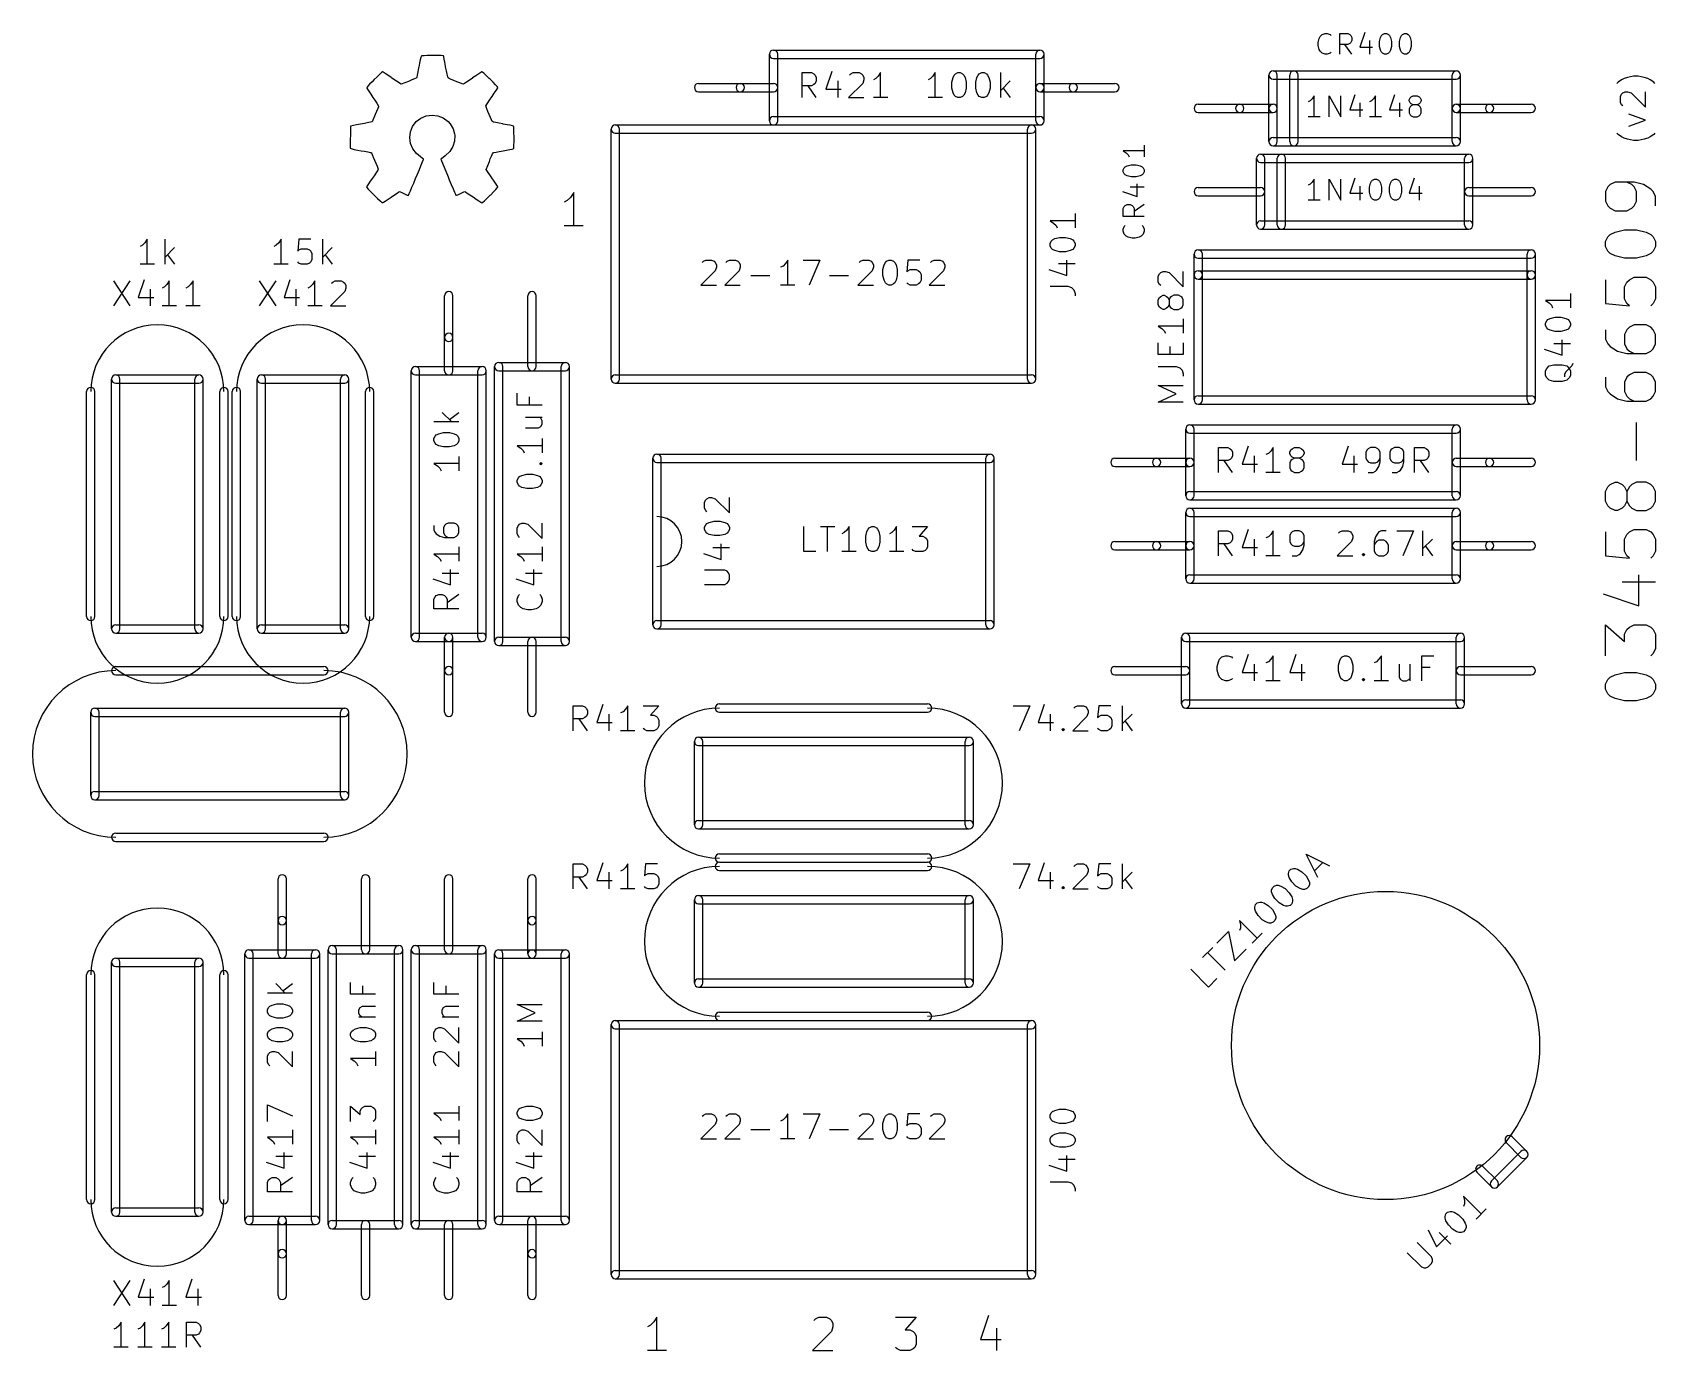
# Model space of a CAD drawing. Extents: x 182.9 to 232.4, y -159.8 to -119.6.
import ezdxf

# ---------------------------------------------------------------- set-up
doc = ezdxf.new("R2010")
doc.units = 0
doc.header["$MEASUREMENT"] = 0
doc.layers.add('BLACK', color=250, linetype='CONTINUOUS')

msp = doc.modelspace()

# ---------------------------------------------------------------- linework, layer by layer
at = {"layer": 'BLACK'}
for p, q in [((222.099, -119.909), (222.129, -119.788)), ((222.129, -119.788), (222.159, -119.728)), ((222.159, -119.728), (222.22, -119.667)), ((222.22, -119.667), (222.31, -119.637)), ((222.31, -119.637), (222.371, -119.637)), ((222.371, -119.637), (222.462, -119.667)), ((222.462, -119.667), (222.492, -119.697)), ((222.764, -120.272), (222.764, -119.637)), ((222.764, -119.637), (223.006, -119.637)), ((223.006, -119.637), (223.066, -119.667)), ((223.066, -119.667), (223.097, -119.697)), ((223.097, -119.697), (223.127, -119.758)), ((223.127, -119.758), (223.127, -119.849)), ((223.52, -119.607), (223.369, -120.06)), ((223.974, -119.879), (224.004, -119.758)), ((224.004, -119.758), (224.034, -119.697)), ((224.034, -119.697), (224.064, -119.667)), ((224.064, -119.667), (224.125, -119.637)), ((224.125, -119.637), (224.185, -119.637)), ((224.185, -119.637), (224.246, -119.667)), ((224.246, -119.667), (224.276, -119.697)), ((224.276, -119.697), (224.306, -119.758)), ((224.306, -119.758), (224.336, -119.879)), ((224.578, -119.879), (224.609, -119.758)), ((224.609, -119.758), (224.639, -119.697)), ((224.639, -119.697), (224.669, -119.667)), ((224.669, -119.667), (224.73, -119.637)), ((224.73, -119.637), (224.79, -119.637)), ((224.79, -119.637), (224.85, -119.667)), ((224.85, -119.667), (224.881, -119.697)), ((224.881, -119.697), (224.911, -119.758)), ((224.911, -119.758), (224.941, -119.879)), ((194.925, -120.312), (194.831, -120.315)), ((195.034, -120.31), (194.925, -120.312)), ((195.146, -120.31), (195.034, -120.31)), ((195.255, -120.31), (195.146, -120.31)), ((195.344, -120.312), (195.255, -120.31)), ((195.402, -120.317), (195.344, -120.312)), ((205.359, -122.301), (205.359, -120.269)), ((205.486, -120.142), (213.614, -120.142)), ((205.613, -122.301), (205.613, -120.269)), ((213.487, -121.285), (213.487, -120.269)), ((213.741, -121.285), (213.741, -120.269)), ((222.099, -120), (222.099, -119.909)), ((222.129, -120.121), (222.099, -120)), ((222.159, -120.181), (222.129, -120.121)), ((222.22, -120.242), (222.159, -120.181)), ((222.31, -120.272), (222.22, -120.242)), ((222.371, -120.272), (222.31, -120.272)), ((222.462, -120.242), (222.371, -120.272)), ((222.492, -120.212), (222.462, -120.242)), ((223.006, -119.97), (222.764, -119.97)), ((223.127, -120.272), (222.915, -119.97)), ((223.066, -119.939), (223.006, -119.97)), ((223.097, -119.909), (223.066, -119.939)), ((223.127, -119.849), (223.097, -119.909)), ((223.369, -120.06), (223.762, -120.06)), ((223.671, -119.849), (223.671, -120.272)), ((223.974, -120.03), (223.974, -119.879)), ((224.004, -120.151), (223.974, -120.03)), ((224.034, -120.212), (224.004, -120.151)), ((224.064, -120.242), (224.034, -120.212)), ((224.125, -120.272), (224.064, -120.242)), ((224.185, -120.272), (224.125, -120.272)), ((224.246, -120.242), (224.185, -120.272)), ((224.276, -120.212), (224.246, -120.242)), ((224.306, -120.151), (224.276, -120.212)), ((224.336, -120.03), (224.306, -120.151)), ((224.336, -119.879), (224.336, -120.03)), ((224.578, -120.03), (224.578, -119.879)), ((224.609, -120.151), (224.578, -120.03)), ((224.639, -120.212), (224.609, -120.151)), ((224.669, -120.242), (224.639, -120.212)), ((224.73, -120.272), (224.669, -120.242)), ((224.79, -120.272), (224.73, -120.272)), ((224.85, -120.242), (224.79, -120.272)), ((224.881, -120.212), (224.85, -120.242)), ((224.911, -120.151), (224.881, -120.212)), ((224.941, -120.03), (224.911, -120.151)), ((224.941, -119.879), (224.941, -120.03)), ((193.553, -120.805), (193.525, -120.83)), ((193.556, -120.805), (193.553, -120.805)), ((193.578, -120.818), (193.556, -120.805)), ((194.635, -120.805), (194.615, -120.904)), ((194.658, -120.688), (194.635, -120.805)), ((194.663, -120.665), (194.658, -120.688)), ((194.686, -120.543), (194.663, -120.665)), ((194.706, -120.439), (194.686, -120.543)), ((194.724, -120.366), (194.706, -120.439)), ((194.734, -120.327), (194.724, -120.366)), ((194.762, -120.32), (194.734, -120.325)), ((194.734, -120.325), (194.734, -120.327)), ((194.831, -120.315), (194.762, -120.32)), ((195.417, -120.32), (195.402, -120.317)), ((195.425, -120.348), (195.417, -120.32)), ((195.44, -120.416), (195.425, -120.348)), ((195.458, -120.515), (195.44, -120.416)), ((195.481, -120.635), (195.458, -120.515)), ((195.483, -120.655), (195.481, -120.635)), ((195.509, -120.777), (195.483, -120.655)), ((195.529, -120.879), (195.509, -120.777)), ((205.486, -120.396), (213.614, -120.396)), ((207.264, -120.795), (207.083, -121.339)), ((220.726, -120.777), (226.314, -120.777)), ((193.086, -121.275), (193.078, -121.295)), ((193.078, -121.295), (193.081, -121.31)), ((193.114, -121.242), (193.086, -121.275)), ((193.162, -121.188), (193.114, -121.242)), ((193.241, -121.11), (193.162, -121.188)), ((193.304, -121.044), (193.241, -121.11)), ((193.393, -120.957), (193.304, -121.044)), ((193.469, -120.884), (193.393, -120.957)), ((193.525, -120.83), (193.469, -120.884)), ((193.637, -120.856), (193.578, -120.818)), ((193.718, -120.912), (193.637, -120.856)), ((193.82, -120.98), (193.718, -120.912)), ((193.845, -120.998), (193.82, -120.98)), ((194.127, -121.188), (193.845, -120.998)), ((194.356, -121.097), (194.127, -121.188)), ((194.455, -121.056), (194.356, -121.097)), ((194.534, -121.023), (194.455, -121.056)), ((194.582, -121.003), (194.534, -121.023)), ((194.594, -120.998), (194.582, -121.003)), ((194.602, -120.97), (194.594, -120.998)), ((194.615, -120.904), (194.602, -120.97)), ((195.547, -120.955), (195.529, -120.879)), ((195.557, -120.99), (195.547, -120.955)), ((195.588, -121.008), (195.557, -120.99)), ((195.651, -121.036), (195.588, -121.008)), ((195.735, -121.072), (195.651, -121.036)), ((195.826, -121.11), (195.735, -121.072)), ((195.915, -121.143), (195.826, -121.11)), ((195.986, -121.168), (195.915, -121.143)), ((196.027, -121.181), (195.986, -121.168)), ((196.03, -121.181), (196.027, -121.181)), ((196.058, -121.166), (196.03, -121.181)), ((196.116, -121.125), (196.058, -121.166)), ((196.2, -121.069), (196.116, -121.125)), ((196.299, -121.001), (196.2, -121.069)), ((196.306, -120.995), (196.299, -121.001)), ((196.408, -120.927), (196.306, -120.995)), ((196.492, -120.868), (196.408, -120.927)), ((196.555, -120.828), (196.492, -120.868)), ((196.586, -120.81), (196.555, -120.828)), ((196.606, -120.818), (196.586, -120.81)), ((196.649, -120.851), (196.606, -120.818)), ((196.715, -120.912), (196.649, -120.851)), ((196.814, -121.008), (196.715, -120.912)), ((196.842, -121.034), (196.814, -121.008)), ((196.929, -121.122), (196.842, -121.034)), ((197.002, -121.199), (196.929, -121.122)), ((197.053, -121.255), (197.002, -121.199)), ((197.076, -121.285), (197.053, -121.255)), ((197.061, -121.315), (197.076, -121.288)), ((197.076, -121.288), (197.076, -121.285)), ((203.2, -121.158), (204.47, -121.158)), ((204.47, -121.158), (205.486, -121.158)), ((206.357, -121.593), (206.357, -120.831)), ((206.357, -120.831), (206.647, -120.831)), ((206.647, -121.231), (206.357, -121.231)), ((206.792, -121.593), (206.538, -121.231)), ((206.647, -120.831), (206.72, -120.868)), ((206.72, -121.194), (206.647, -121.231)), ((206.72, -120.868), (206.756, -120.904)), ((206.756, -121.158), (206.72, -121.194)), ((206.756, -120.904), (206.792, -120.977)), ((206.792, -121.085), (206.756, -121.158)), ((206.792, -120.977), (206.792, -121.085)), ((207.445, -121.085), (207.445, -121.593)), ((208.207, -121.158), (207.772, -121.593)), ((207.808, -120.904), (207.845, -120.868)), ((207.845, -120.868), (207.917, -120.831)), ((207.917, -120.831), (208.099, -120.831)), ((208.099, -120.831), (208.171, -120.868)), ((208.171, -120.868), (208.207, -120.904)), ((208.207, -120.904), (208.244, -120.977)), ((208.244, -121.049), (208.207, -121.158)), ((208.244, -120.977), (208.244, -121.049)), ((208.607, -121.013), (208.534, -121.049)), ((208.679, -120.94), (208.607, -121.013)), ((208.752, -120.831), (208.679, -120.94)), ((208.752, -121.593), (208.752, -120.831)), ((210.276, -121.013), (210.203, -121.049)), ((210.348, -120.94), (210.276, -121.013)), ((210.421, -120.831), (210.348, -120.94)), ((210.421, -121.593), (210.421, -120.831)), ((210.929, -121.122), (210.965, -120.977)), ((210.929, -121.303), (210.929, -121.122)), ((210.965, -121.448), (210.929, -121.303)), ((210.965, -120.977), (211.001, -120.904)), ((211.001, -120.904), (211.038, -120.868)), ((211.038, -120.868), (211.11, -120.831)), ((211.11, -120.831), (211.183, -120.831)), ((211.183, -120.831), (211.255, -120.868)), ((211.255, -120.868), (211.292, -120.904)), ((211.292, -120.904), (211.328, -120.977)), ((211.328, -120.977), (211.364, -121.122)), ((211.364, -121.303), (211.328, -121.448)), ((211.364, -121.122), (211.364, -121.303)), ((211.655, -121.122), (211.691, -120.977)), ((211.655, -121.303), (211.655, -121.122)), ((211.691, -121.448), (211.655, -121.303)), ((211.691, -120.977), (211.727, -120.904)), ((211.727, -120.904), (211.763, -120.868)), ((211.763, -120.868), (211.836, -120.831)), ((211.836, -120.831), (211.909, -120.831)), ((211.909, -120.831), (211.981, -120.868)), ((211.981, -120.868), (212.017, -120.904)), ((212.017, -120.904), (212.054, -120.977)), ((212.054, -120.977), (212.09, -121.122)), ((212.09, -121.303), (212.054, -121.448)), ((212.09, -121.122), (212.09, -121.303)), ((212.417, -121.593), (212.417, -120.831)), ((212.707, -121.085), (212.417, -121.376)), ((212.489, -121.303), (212.707, -121.593)), ((213.487, -122.301), (213.487, -121.285)), ((213.614, -121.158), (214.63, -121.158)), ((213.741, -122.301), (213.741, -121.285)), ((214.63, -121.158), (215.9, -121.158)), ((220.599, -121.92), (220.599, -120.904)), ((220.726, -121.031), (226.314, -121.031)), ((220.853, -121.92), (220.853, -120.904)), ((221.234, -122.936), (221.234, -120.904)), ((221.488, -122.936), (221.488, -120.904)), ((226.187, -121.92), (226.187, -120.904)), ((226.441, -121.92), (226.441, -120.904)), ((231.249, -121.122), (231.213, -121.158)), ((231.358, -121.049), (231.249, -121.122)), ((231.43, -121.013), (231.358, -121.049)), ((231.539, -120.977), (231.43, -121.013)), ((231.721, -120.94), (231.539, -120.977)), ((231.866, -120.94), (231.721, -120.94)), ((232.047, -120.977), (231.866, -120.94)), ((232.156, -121.013), (232.047, -120.977)), ((232.229, -121.049), (232.156, -121.013)), ((232.337, -121.122), (232.229, -121.049)), ((232.374, -121.158), (232.337, -121.122)), ((193.081, -121.31), (193.098, -121.338)), ((193.098, -121.338), (193.139, -121.399)), ((193.139, -121.399), (193.197, -121.486)), ((193.197, -121.486), (193.266, -121.585)), ((193.266, -121.585), (193.322, -121.669)), ((193.322, -121.669), (193.383, -121.763)), ((193.383, -121.763), (193.421, -121.829)), ((196.731, -121.813), (196.771, -121.752)), ((196.771, -121.752), (196.827, -121.669)), ((196.827, -121.669), (196.896, -121.567)), ((196.896, -121.567), (196.901, -121.559)), ((196.901, -121.559), (196.969, -121.46)), ((196.969, -121.46), (197.025, -121.374)), ((197.025, -121.374), (197.061, -121.315)), ((203.2, -121.412), (204.47, -121.412)), ((204.47, -121.412), (205.486, -121.412)), ((207.083, -121.339), (207.554, -121.339)), ((207.772, -121.593), (208.244, -121.593)), ((208.969, -121.593), (208.534, -121.593)), ((210.639, -121.593), (210.203, -121.593)), ((211.001, -121.521), (210.965, -121.448)), ((211.038, -121.557), (211.001, -121.521)), ((211.11, -121.593), (211.038, -121.557)), ((211.183, -121.593), (211.11, -121.593)), ((211.255, -121.557), (211.183, -121.593)), ((211.292, -121.521), (211.255, -121.557)), ((211.328, -121.448), (211.292, -121.521)), ((211.727, -121.521), (211.691, -121.448)), ((211.763, -121.557), (211.727, -121.521)), ((211.836, -121.593), (211.763, -121.557)), ((211.909, -121.593), (211.836, -121.593)), ((211.981, -121.557), (211.909, -121.593)), ((212.017, -121.521), (211.981, -121.557)), ((212.054, -121.448), (212.017, -121.521)), ((213.614, -121.412), (214.63, -121.412)), ((214.63, -121.412), (215.9, -121.412)), ((218.44, -121.793), (219.71, -121.793)), ((219.71, -121.793), (220.726, -121.793)), ((221.857, -121.693), (221.796, -121.723)), ((221.917, -121.633), (221.857, -121.693)), ((221.978, -121.542), (221.917, -121.633)), ((221.978, -122.177), (221.978, -121.542)), ((222.431, -122.177), (222.431, -121.542)), ((222.431, -121.542), (222.794, -122.177)), ((222.794, -122.177), (222.794, -121.542)), ((223.218, -121.512), (223.066, -121.965)), ((223.369, -121.754), (223.369, -122.177)), ((223.732, -121.693), (223.671, -121.723)), ((223.792, -121.633), (223.732, -121.693)), ((223.853, -121.542), (223.792, -121.633)), ((223.853, -122.177), (223.853, -121.542)), ((224.427, -121.512), (224.276, -121.965)), ((224.578, -121.754), (224.578, -122.177)), ((224.881, -121.663), (224.911, -121.602)), ((224.881, -121.693), (224.881, -121.663)), ((224.911, -121.754), (224.881, -121.693)), ((224.911, -121.602), (224.941, -121.572)), ((224.941, -121.784), (224.911, -121.754)), ((224.941, -121.572), (225.002, -121.542)), ((225.002, -121.814), (224.941, -121.784)), ((225.002, -121.542), (225.123, -121.542)), ((225.123, -121.542), (225.183, -121.572)), ((225.183, -121.784), (225.123, -121.814)), ((225.183, -121.572), (225.213, -121.602)), ((225.213, -121.754), (225.183, -121.784)), ((225.213, -121.602), (225.244, -121.663)), ((225.244, -121.693), (225.213, -121.754)), ((225.244, -121.663), (225.244, -121.693)), ((226.314, -121.793), (227.33, -121.793)), ((227.33, -121.793), (228.6, -121.793)), ((231.321, -121.557), (231.358, -121.485)), ((231.321, -121.739), (231.321, -121.557)), ((231.358, -121.811), (231.321, -121.739)), ((231.358, -121.485), (231.394, -121.448)), ((231.394, -121.448), (231.467, -121.412)), ((231.467, -121.412), (231.539, -121.412)), ((231.539, -121.412), (231.648, -121.448)), ((231.648, -121.448), (232.083, -121.884)), ((232.083, -121.884), (232.083, -121.412)), ((193.337, -122.113), (193.238, -122.334)), ((193.378, -122.014), (193.337, -122.113)), ((193.413, -121.93), (193.378, -122.014)), ((193.431, -121.874), (193.413, -121.93)), ((193.421, -121.829), (193.436, -121.862)), ((193.436, -121.862), (193.431, -121.874)), ((194.589, -122.326), (194.729, -122.217)), ((194.729, -122.217), (194.892, -122.149)), ((194.892, -122.149), (195.072, -122.126)), ((195.072, -122.126), (195.245, -122.146)), ((195.245, -122.146), (195.412, -122.212)), ((195.412, -122.212), (195.56, -122.324)), ((196.71, -121.844), (196.713, -121.841)), ((196.718, -121.872), (196.71, -121.844)), ((196.713, -121.841), (196.731, -121.813)), ((196.741, -121.933), (196.718, -121.872)), ((196.774, -122.017), (196.741, -121.933)), ((196.812, -122.11), (196.774, -122.017)), ((196.853, -122.199), (196.812, -122.11)), ((196.886, -122.273), (196.853, -122.199)), ((196.908, -122.319), (196.886, -122.273)), ((205.486, -122.174), (213.614, -122.174)), ((218.44, -122.047), (219.71, -122.047)), ((219.71, -122.047), (220.726, -122.047)), ((220.599, -122.936), (220.599, -121.92)), ((220.853, -122.936), (220.853, -121.92)), ((222.159, -122.177), (221.796, -122.177)), ((223.066, -121.965), (223.46, -121.965)), ((224.034, -122.177), (223.671, -122.177)), ((224.276, -121.965), (224.669, -121.965)), ((224.911, -121.875), (224.881, -121.935)), ((224.881, -121.935), (224.881, -122.056)), ((224.881, -122.056), (224.911, -122.117)), ((224.941, -121.844), (224.911, -121.875)), ((224.911, -122.117), (224.941, -122.147)), ((225.002, -121.814), (224.941, -121.844)), ((224.941, -122.147), (225.002, -122.177)), ((225.123, -121.814), (225.002, -121.814)), ((225.002, -122.177), (225.123, -122.177)), ((225.183, -121.844), (225.123, -121.814)), ((225.123, -122.177), (225.183, -122.147)), ((225.213, -121.875), (225.183, -121.844)), ((225.183, -122.147), (225.213, -122.117)), ((225.244, -121.935), (225.213, -121.875)), ((225.213, -122.117), (225.244, -122.056)), ((225.244, -122.056), (225.244, -121.935)), ((226.187, -122.936), (226.187, -121.92)), ((226.314, -122.047), (227.33, -122.047)), ((226.441, -122.936), (226.441, -121.92)), ((227.33, -122.047), (228.6, -122.047)), ((231.394, -121.847), (231.358, -121.811)), ((232.083, -122.283), (231.575, -122.101)), ((231.575, -122.464), (232.083, -122.283)), ((192.58, -122.461), (192.573, -123.137)), ((192.763, -122.425), (192.58, -122.461)), ((192.883, -122.403), (192.763, -122.425)), ((193.004, -122.38), (192.883, -122.403)), ((193.093, -122.362), (193.004, -122.38)), ((193.238, -122.334), (193.093, -122.362)), ((194.389, -122.806), (194.409, -122.636)), ((194.409, -122.636), (194.475, -122.474)), ((194.475, -122.474), (194.589, -122.326)), ((195.56, -122.324), (195.623, -122.395)), ((195.623, -122.395), (195.71, -122.545)), ((195.71, -122.545), (195.758, -122.702)), ((195.763, -122.743), (195.755, -122.918)), ((195.758, -122.702), (195.763, -122.743)), ((196.916, -122.326), (196.908, -122.319)), ((196.944, -122.337), (196.916, -122.326)), ((197.015, -122.352), (196.944, -122.337)), ((197.114, -122.372), (197.015, -122.352)), ((197.231, -122.395), (197.114, -122.372)), ((197.239, -122.398), (197.231, -122.395)), ((197.358, -122.42), (197.239, -122.398)), ((197.457, -122.438), (197.358, -122.42)), ((197.528, -122.453), (197.457, -122.438)), ((197.559, -122.461), (197.528, -122.453)), ((197.564, -122.489), (197.559, -122.461)), ((197.566, -122.555), (197.564, -122.489)), ((197.569, -122.662), (197.566, -122.555)), ((197.571, -122.791), (197.569, -122.662)), ((200.533, -130.175), (200.533, -122.555)), ((200.66, -122.428), (213.36, -122.428)), ((200.66, -122.682), (213.36, -122.682)), ((200.787, -130.175), (200.787, -122.555)), ((205.486, -122.428), (213.614, -122.428)), ((213.233, -130.175), (213.233, -122.555)), ((213.487, -130.175), (213.487, -122.555)), ((231.249, -122.718), (231.213, -122.682)), ((231.358, -122.791), (231.249, -122.718)), ((232.337, -122.718), (232.229, -122.791)), ((232.374, -122.682), (232.337, -122.718)), ((192.573, -123.137), (192.601, -123.149)), ((192.601, -123.149), (192.629, -123.157)), ((192.629, -123.157), (192.697, -123.172)), ((192.697, -123.172), (192.794, -123.193)), ((192.794, -123.193), (192.91, -123.213)), ((192.91, -123.213), (193.007, -123.231)), ((193.007, -123.231), (193.106, -123.251)), ((193.106, -123.251), (193.177, -123.264)), ((193.177, -123.264), (193.208, -123.271)), ((193.208, -123.271), (193.218, -123.281)), ((193.218, -123.281), (193.241, -123.33)), ((194.412, -122.992), (194.389, -122.806)), ((194.483, -123.157), (194.412, -122.992)), ((194.6, -123.302), (194.483, -123.157)), ((195.61, -123.238), (195.481, -123.363)), ((195.704, -123.088), (195.61, -123.238)), ((195.755, -122.918), (195.704, -123.088)), ((196.913, -123.309), (196.929, -123.281)), ((196.929, -123.281), (196.954, -123.271)), ((196.954, -123.271), (197.023, -123.256)), ((197.023, -123.256), (197.119, -123.236)), ((197.119, -123.236), (197.234, -123.215)), ((197.234, -123.215), (197.345, -123.195)), ((197.345, -123.195), (197.444, -123.175)), ((197.444, -123.175), (197.515, -123.162)), ((197.515, -123.162), (197.548, -123.154)), ((197.548, -123.154), (197.556, -123.149)), ((197.556, -123.149), (197.564, -123.134)), ((197.564, -123.134), (197.566, -123.101)), ((197.566, -123.101), (197.569, -123.04)), ((197.569, -123.04), (197.571, -122.946)), ((197.571, -122.806), (197.571, -122.791)), ((197.571, -122.946), (197.571, -122.806)), ((216.792, -123.22), (216.157, -123.22)), ((216.157, -123.22), (216.248, -123.281)), ((216.248, -123.281), (216.308, -123.341)), ((216.792, -123.039), (216.792, -123.402)), ((220.726, -122.809), (226.314, -122.809)), ((220.726, -123.063), (226.314, -123.063)), ((231.43, -122.827), (231.358, -122.791)), ((231.539, -122.863), (231.43, -122.827)), ((231.721, -122.9), (231.539, -122.863)), ((231.866, -122.9), (231.721, -122.9)), ((232.047, -122.863), (231.866, -122.9)), ((232.156, -122.827), (232.047, -122.863)), ((232.229, -122.791), (232.156, -122.827)), ((193.241, -123.33), (193.276, -123.406)), ((193.276, -123.406), (193.317, -123.497)), ((193.317, -123.497), (193.355, -123.591)), ((193.355, -123.591), (193.391, -123.68)), ((193.391, -123.68), (193.413, -123.746)), ((193.424, -123.779), (193.411, -123.807)), ((193.413, -123.746), (193.424, -123.779)), ((194.719, -123.398), (194.6, -123.302)), ((194.683, -123.789), (194.732, -123.67)), ((194.772, -123.439), (194.719, -123.398)), ((194.732, -123.67), (194.772, -123.574)), ((194.805, -123.469), (194.772, -123.439)), ((194.772, -123.574), (194.798, -123.505)), ((194.798, -123.505), (194.808, -123.477)), ((194.808, -123.477), (194.805, -123.469)), ((195.367, -123.449), (195.336, -123.474)), ((195.336, -123.474), (195.56, -124.013)), ((195.407, -123.419), (195.367, -123.449)), ((195.466, -123.373), (195.407, -123.419)), ((195.481, -123.363), (195.466, -123.373)), ((196.72, -123.784), (196.817, -123.541)), ((196.817, -123.541), (196.847, -123.464)), ((196.847, -123.464), (196.886, -123.375)), ((196.886, -123.375), (196.913, -123.309)), ((216.157, -123.795), (216.187, -123.734)), ((216.187, -123.734), (216.218, -123.704)), ((216.218, -123.704), (216.278, -123.674)), ((216.278, -123.674), (216.399, -123.644)), ((216.308, -123.341), (216.338, -123.402)), ((216.399, -123.644), (216.55, -123.644)), ((216.55, -123.644), (216.671, -123.674)), ((216.671, -123.674), (216.732, -123.704)), ((216.732, -123.704), (216.762, -123.734)), ((216.762, -123.734), (216.792, -123.795)), ((220.218, -125.476), (220.218, -123.444)), ((220.345, -123.317), (226.695, -123.317)), ((220.345, -123.571), (226.695, -123.571)), ((220.472, -125.476), (220.472, -123.444)), ((220.853, -125.476), (220.853, -123.444)), ((221.107, -125.476), (221.107, -123.444)), ((226.568, -125.476), (226.568, -123.444)), ((226.822, -125.476), (226.822, -123.444)), ((193.126, -124.226), (193.088, -124.287)), ((193.185, -124.142), (193.126, -124.226)), ((193.251, -124.046), (193.185, -124.142)), ((193.319, -123.947), (193.251, -124.046)), ((193.373, -123.866), (193.319, -123.947)), ((193.411, -123.807), (193.373, -123.866)), ((194.457, -124.325), (194.513, -124.198)), ((194.513, -124.198), (194.569, -124.064)), ((194.569, -124.064), (194.627, -123.924)), ((194.627, -123.924), (194.683, -123.789)), ((195.56, -124.013), (195.595, -124.097)), ((195.595, -124.097), (195.656, -124.244)), ((195.656, -124.244), (195.71, -124.371)), ((196.898, -124.043), (196.72, -123.784)), ((196.967, -124.142), (196.898, -124.043)), ((197.023, -124.229), (196.967, -124.142)), ((197.061, -124.29), (197.023, -124.229)), ((216.157, -123.855), (216.157, -123.795)), ((216.187, -123.916), (216.157, -123.855)), ((216.218, -123.946), (216.187, -123.916)), ((216.278, -123.976), (216.218, -123.946)), ((216.399, -124.006), (216.278, -123.976)), ((216.55, -124.006), (216.399, -124.006)), ((216.671, -123.976), (216.55, -124.006)), ((216.58, -124.611), (216.58, -124.218)), ((216.732, -123.946), (216.671, -123.976)), ((216.762, -123.916), (216.732, -123.946)), ((216.792, -123.855), (216.762, -123.916)), ((216.792, -123.795), (216.792, -123.855)), ((221.857, -124.233), (221.796, -124.263)), ((221.917, -124.173), (221.857, -124.233)), ((221.978, -124.082), (221.917, -124.173)), ((221.978, -124.717), (221.978, -124.082)), ((222.431, -124.717), (222.431, -124.082)), ((222.431, -124.082), (222.794, -124.717)), ((222.794, -124.717), (222.794, -124.082)), ((223.218, -124.052), (223.066, -124.505)), ((223.671, -124.324), (223.701, -124.203)), ((223.701, -124.203), (223.732, -124.142)), ((223.732, -124.142), (223.762, -124.112)), ((223.762, -124.112), (223.822, -124.082)), ((223.822, -124.082), (223.883, -124.082)), ((223.883, -124.082), (223.943, -124.112)), ((223.943, -124.112), (223.974, -124.142)), ((223.974, -124.142), (224.004, -124.203)), ((224.004, -124.203), (224.034, -124.324)), ((224.276, -124.324), (224.306, -124.203)), ((224.306, -124.203), (224.336, -124.142)), ((224.336, -124.142), (224.367, -124.112)), ((224.367, -124.112), (224.427, -124.082)), ((224.427, -124.082), (224.488, -124.082)), ((224.488, -124.082), (224.548, -124.112)), ((224.548, -124.112), (224.578, -124.142)), ((224.578, -124.142), (224.609, -124.203)), ((224.609, -124.203), (224.639, -124.324)), ((225.032, -124.052), (224.881, -124.505)), ((231.013, -124.242), (230.94, -124.315)), ((231.158, -124.17), (231.013, -124.242)), ((231.739, -124.17), (231.158, -124.17)), ((231.666, -124.242), (231.521, -124.17)), ((231.739, -124.315), (231.666, -124.242)), ((232.029, -124.242), (231.739, -124.17)), ((232.247, -124.387), (232.029, -124.242)), ((193.088, -124.287), (193.07, -124.315)), ((193.07, -124.315), (193.081, -124.333)), ((193.081, -124.333), (193.119, -124.381)), ((193.119, -124.381), (193.192, -124.457)), ((193.192, -124.457), (193.304, -124.567)), ((193.304, -124.567), (193.322, -124.584)), ((193.322, -124.584), (193.408, -124.668)), ((193.408, -124.668), (193.482, -124.737)), ((193.482, -124.737), (193.535, -124.783)), ((193.584, -124.785), (193.642, -124.75)), ((193.642, -124.75), (193.726, -124.694)), ((193.726, -124.694), (193.825, -124.628)), ((193.825, -124.628), (193.924, -124.562)), ((193.924, -124.562), (194.005, -124.508)), ((194.005, -124.508), (194.061, -124.47)), ((194.061, -124.47), (194.086, -124.457)), ((194.086, -124.457), (194.099, -124.463)), ((194.099, -124.463), (194.145, -124.485)), ((194.145, -124.485), (194.213, -124.521)), ((194.213, -124.521), (194.254, -124.541)), ((194.254, -124.541), (194.315, -124.567)), ((194.315, -124.567), (194.348, -124.574)), ((194.348, -124.574), (194.353, -124.564)), ((194.353, -124.564), (194.376, -124.516)), ((194.376, -124.516), (194.412, -124.435)), ((194.412, -124.435), (194.457, -124.325)), ((195.71, -124.371), (195.753, -124.473)), ((195.753, -124.473), (195.783, -124.539)), ((195.783, -124.539), (195.796, -124.567)), ((195.796, -124.567), (195.796, -124.569)), ((195.796, -124.569), (195.816, -124.572)), ((195.816, -124.572), (195.857, -124.557)), ((195.857, -124.557), (195.933, -124.521)), ((195.933, -124.521), (195.981, -124.496)), ((195.981, -124.496), (196.04, -124.468)), ((196.04, -124.468), (196.065, -124.457)), ((196.065, -124.457), (196.088, -124.47)), ((196.088, -124.47), (196.141, -124.506)), ((196.141, -124.506), (196.223, -124.559)), ((196.223, -124.559), (196.319, -124.623)), ((196.319, -124.623), (196.411, -124.686)), ((196.411, -124.686), (196.494, -124.742)), ((196.494, -124.742), (196.555, -124.78)), ((196.616, -124.783), (196.665, -124.742)), ((196.665, -124.742), (196.738, -124.673)), ((196.738, -124.673), (196.842, -124.569)), ((196.842, -124.569), (196.858, -124.554)), ((196.858, -124.554), (196.944, -124.468)), ((196.944, -124.468), (197.013, -124.394)), ((197.013, -124.394), (197.058, -124.343)), ((197.058, -124.343), (197.076, -124.32)), ((197.076, -124.32), (197.061, -124.29)), ((199.196, -124.732), (199.1, -124.781)), ((199.293, -124.635), (199.196, -124.732)), ((199.39, -124.49), (199.293, -124.635)), ((199.39, -125.506), (199.39, -124.49)), ((216.127, -124.46), (216.58, -124.611)), ((216.369, -124.309), (216.792, -124.309)), ((218.44, -124.333), (220.345, -124.333)), ((218.44, -124.587), (220.345, -124.587)), ((222.159, -124.717), (221.796, -124.717)), ((223.066, -124.505), (223.46, -124.505)), ((223.369, -124.294), (223.369, -124.717)), ((223.671, -124.475), (223.671, -124.324)), ((223.701, -124.596), (223.671, -124.475)), ((223.732, -124.657), (223.701, -124.596)), ((223.762, -124.687), (223.732, -124.657)), ((223.822, -124.717), (223.762, -124.687)), ((223.883, -124.717), (223.822, -124.717)), ((223.943, -124.687), (223.883, -124.717)), ((223.974, -124.657), (223.943, -124.687)), ((224.004, -124.596), (223.974, -124.657)), ((224.034, -124.475), (224.004, -124.596)), ((224.034, -124.324), (224.034, -124.475)), ((224.276, -124.475), (224.276, -124.324)), ((224.306, -124.596), (224.276, -124.475)), ((224.336, -124.657), (224.306, -124.596)), ((224.367, -124.687), (224.336, -124.657)), ((224.427, -124.717), (224.367, -124.687)), ((224.488, -124.717), (224.427, -124.717)), ((224.548, -124.687), (224.488, -124.717)), ((224.578, -124.657), (224.548, -124.687)), ((224.609, -124.596), (224.578, -124.657)), ((224.639, -124.475), (224.609, -124.596)), ((224.639, -124.324), (224.639, -124.475)), ((224.881, -124.505), (225.274, -124.505)), ((225.183, -124.294), (225.183, -124.717)), ((226.695, -124.333), (228.6, -124.333)), ((226.695, -124.587), (228.6, -124.587)), ((230.94, -124.315), (230.868, -124.46)), ((230.868, -124.46), (230.868, -124.75)), ((230.868, -124.75), (230.94, -124.895)), ((231.811, -124.46), (231.739, -124.315)), ((231.739, -124.895), (231.811, -124.75)), ((231.811, -124.75), (231.811, -124.46)), ((232.319, -124.46), (232.247, -124.387)), ((232.392, -124.605), (232.319, -124.46)), ((232.392, -124.895), (232.392, -124.605)), ((193.535, -124.783), (193.558, -124.8)), ((193.558, -124.8), (193.584, -124.785)), ((196.555, -124.78), (196.586, -124.798)), ((196.586, -124.798), (196.591, -124.798)), ((196.591, -124.798), (196.616, -124.783)), ((214.684, -125.131), (214.684, -125.567)), ((216.157, -124.974), (216.187, -124.914)), ((216.157, -125.216), (216.157, -124.974)), ((216.792, -125.216), (216.157, -125.216)), ((216.187, -124.914), (216.218, -124.883)), ((216.218, -124.883), (216.278, -124.853)), ((216.278, -124.853), (216.369, -124.853)), ((216.369, -124.853), (216.429, -124.883)), ((216.429, -124.883), (216.459, -124.914)), ((216.459, -124.914), (216.49, -124.974)), ((216.792, -124.853), (216.49, -125.065)), ((216.49, -124.974), (216.49, -125.216)), ((230.94, -124.895), (231.013, -124.968)), ((231.013, -124.968), (231.158, -125.041)), ((231.158, -125.041), (231.521, -125.041)), ((231.521, -125.041), (231.666, -124.968)), ((231.666, -124.968), (231.739, -124.895)), ((199.68, -125.506), (199.1, -125.506)), ((214.684, -125.349), (213.922, -125.349)), ((213.922, -125.349), (214.031, -125.422)), ((214.031, -125.422), (214.104, -125.494)), ((214.104, -125.494), (214.14, -125.567)), ((216.157, -125.609), (216.187, -125.518)), ((216.157, -125.67), (216.157, -125.609)), ((216.187, -125.76), (216.157, -125.67)), ((216.187, -125.518), (216.218, -125.488)), ((216.248, -125.821), (216.187, -125.76)), ((216.762, -125.76), (216.701, -125.821)), ((216.732, -125.488), (216.762, -125.518)), ((216.762, -125.518), (216.792, -125.609)), ((216.792, -125.67), (216.762, -125.76)), ((216.792, -125.609), (216.792, -125.67)), ((220.345, -125.349), (226.695, -125.349)), ((220.345, -125.603), (226.695, -125.603)), ((231.013, -125.766), (231.158, -125.694)), ((231.158, -125.694), (231.448, -125.621)), ((231.448, -125.621), (231.811, -125.621)), ((231.811, -125.621), (232.102, -125.694)), ((232.102, -125.694), (232.247, -125.766)), ((186.236, -126.093), (186.164, -126.129)), ((186.309, -126.02), (186.236, -126.093)), ((186.382, -125.911), (186.309, -126.02)), ((186.382, -126.673), (186.382, -125.911)), ((186.926, -126.673), (186.926, -125.911)), ((187.216, -126.165), (186.926, -126.456)), ((190.319, -126.093), (190.246, -126.129)), ((190.391, -126.02), (190.319, -126.093)), ((190.464, -125.911), (190.391, -126.02)), ((190.464, -126.673), (190.464, -125.911)), ((191.008, -125.911), (190.972, -126.274)), ((190.972, -126.274), (191.008, -126.238)), ((191.371, -125.911), (191.008, -125.911)), ((191.008, -126.238), (191.081, -126.202)), ((191.081, -126.202), (191.262, -126.202)), ((191.262, -126.202), (191.335, -126.238)), ((191.335, -126.238), (191.371, -126.274)), ((191.734, -126.673), (191.734, -125.911)), ((192.024, -126.165), (191.734, -126.456)), ((213.922, -126.038), (213.959, -125.966)), ((213.922, -126.111), (213.922, -126.038)), ((213.959, -126.184), (213.922, -126.111)), ((213.959, -125.966), (213.995, -125.93)), ((213.995, -126.22), (213.959, -126.184)), ((213.995, -125.93), (214.068, -125.893)), ((214.068, -126.256), (213.995, -126.22)), ((214.068, -125.893), (214.213, -125.857)), ((214.213, -125.857), (214.394, -125.857)), ((214.394, -125.857), (214.539, -125.893)), ((214.539, -125.893), (214.612, -125.93)), ((214.612, -126.22), (214.539, -126.256)), ((214.612, -125.93), (214.648, -125.966)), ((214.648, -126.184), (214.612, -126.22)), ((214.648, -125.966), (214.684, -126.038)), ((214.684, -126.111), (214.648, -126.184)), ((214.684, -126.038), (214.684, -126.111)), ((216.308, -125.851), (216.248, -125.821)), ((216.429, -125.881), (216.308, -125.851)), ((216.52, -125.881), (216.429, -125.881)), ((216.641, -125.851), (216.52, -125.881)), ((216.701, -125.821), (216.641, -125.851)), ((218.44, -126.238), (228.6, -126.238)), ((230.868, -125.984), (230.94, -125.839)), ((230.868, -126.129), (230.868, -125.984)), ((230.94, -126.274), (230.868, -126.129)), ((230.94, -125.839), (231.013, -125.766)), ((232.247, -125.766), (232.319, -125.839)), ((232.319, -125.839), (232.392, -125.984)), ((232.392, -126.129), (232.319, -126.274)), ((232.392, -125.984), (232.392, -126.129)), ((186.599, -126.673), (186.164, -126.673)), ((186.998, -126.383), (187.216, -126.673)), ((190.681, -126.673), (190.246, -126.673)), ((191.008, -126.637), (190.972, -126.601)), ((191.081, -126.673), (191.008, -126.637)), ((191.262, -126.673), (191.081, -126.673)), ((191.335, -126.637), (191.262, -126.673)), ((191.371, -126.601), (191.335, -126.637)), ((191.371, -126.274), (191.407, -126.347)), ((191.407, -126.528), (191.371, -126.601)), ((191.407, -126.347), (191.407, -126.528)), ((191.806, -126.383), (192.024, -126.673)), ((203.309, -126.619), (203.345, -126.583)), ((203.345, -126.583), (203.418, -126.546)), ((203.418, -126.546), (203.599, -126.546)), ((203.599, -126.546), (203.672, -126.583)), ((203.672, -126.583), (203.708, -126.619)), ((203.708, -126.619), (203.744, -126.692)), ((203.744, -126.692), (203.744, -126.764)), ((204.035, -126.619), (204.071, -126.583)), ((204.071, -126.583), (204.143, -126.546)), ((204.143, -126.546), (204.325, -126.546)), ((204.325, -126.546), (204.397, -126.583)), ((204.397, -126.583), (204.434, -126.619)), ((204.434, -126.619), (204.47, -126.692)), ((204.47, -126.692), (204.47, -126.764)), ((205.776, -126.728), (205.704, -126.764)), ((205.849, -126.655), (205.776, -126.728)), ((205.921, -126.546), (205.849, -126.655)), ((205.921, -127.308), (205.921, -126.546)), ((206.393, -126.546), (206.901, -126.546)), ((206.901, -126.546), (206.575, -127.308)), ((208.099, -126.619), (208.135, -126.583)), ((208.135, -126.583), (208.207, -126.546)), ((208.207, -126.546), (208.389, -126.546)), ((208.389, -126.546), (208.461, -126.583)), ((208.461, -126.583), (208.498, -126.619)), ((208.498, -126.619), (208.534, -126.692)), ((208.534, -126.692), (208.534, -126.764)), ((208.824, -126.837), (208.861, -126.692)), ((208.861, -126.692), (208.897, -126.619)), ((208.897, -126.619), (208.933, -126.583)), ((208.933, -126.583), (209.006, -126.546)), ((209.006, -126.546), (209.078, -126.546)), ((209.078, -126.546), (209.151, -126.583)), ((209.151, -126.583), (209.187, -126.619)), ((209.187, -126.619), (209.223, -126.692)), ((209.223, -126.692), (209.26, -126.837)), ((209.586, -126.546), (209.55, -126.909)), ((209.949, -126.546), (209.586, -126.546)), ((210.276, -126.619), (210.312, -126.583)), ((210.312, -126.583), (210.385, -126.546)), ((210.385, -126.546), (210.566, -126.546)), ((210.566, -126.546), (210.639, -126.583)), ((210.639, -126.583), (210.675, -126.619)), ((210.675, -126.619), (210.711, -126.692)), ((210.711, -126.692), (210.711, -126.764)), ((214.213, -126.292), (214.068, -126.256)), ((214.176, -126.655), (214.684, -126.655)), ((214.394, -126.292), (214.213, -126.292)), ((214.539, -126.256), (214.394, -126.292)), ((214.43, -127.018), (214.43, -126.546)), ((218.313, -127), (218.313, -126.365)), ((218.44, -126.492), (228.6, -126.492)), ((218.567, -127), (218.567, -126.365)), ((228.473, -127), (228.473, -126.365)), ((228.727, -127), (228.727, -126.365)), ((231.013, -126.347), (230.94, -126.274)), ((231.158, -126.419), (231.013, -126.347)), ((231.448, -126.492), (231.158, -126.419)), ((231.811, -126.492), (231.448, -126.492)), ((232.102, -126.419), (231.811, -126.492)), ((232.247, -126.347), (232.102, -126.419)), ((232.319, -126.274), (232.247, -126.347)), ((185.347, -127.181), (185.855, -127.943)), ((185.855, -127.181), (185.347, -127.943)), ((186.291, -127.145), (186.109, -127.689)), ((187.053, -127.181), (186.98, -127.29)), ((187.053, -127.943), (187.053, -127.181)), ((187.779, -127.181), (187.706, -127.29)), ((187.779, -127.943), (187.779, -127.181)), ((189.792, -127.181), (190.3, -127.943)), ((190.3, -127.181), (189.792, -127.943)), ((190.736, -127.145), (190.554, -127.689)), ((191.498, -127.181), (191.425, -127.29)), ((191.498, -127.943), (191.498, -127.181)), ((192.006, -127.254), (192.042, -127.218)), ((192.042, -127.218), (192.115, -127.181)), ((192.115, -127.181), (192.296, -127.181)), ((192.296, -127.181), (192.369, -127.218)), ((192.369, -127.218), (192.405, -127.254)), ((203.708, -126.873), (203.273, -127.308)), ((203.744, -126.764), (203.708, -126.873)), ((204.434, -126.873), (203.998, -127.308)), ((204.47, -126.764), (204.434, -126.873)), ((204.797, -127.018), (205.377, -127.018)), ((207.191, -127.018), (207.772, -127.018)), ((208.498, -126.873), (208.062, -127.308)), ((208.534, -126.764), (208.498, -126.873)), ((208.824, -127.018), (208.824, -126.837)), ((208.861, -127.163), (208.824, -127.018)), ((208.897, -127.236), (208.861, -127.163)), ((208.933, -127.272), (208.897, -127.236)), ((209.187, -127.236), (209.151, -127.272)), ((209.223, -127.163), (209.187, -127.236)), ((209.26, -127.018), (209.223, -127.163)), ((209.26, -126.837), (209.26, -127.018)), ((209.55, -126.909), (209.586, -126.873)), ((209.586, -127.272), (209.55, -127.236)), ((209.586, -126.873), (209.659, -126.837)), ((209.659, -126.837), (209.84, -126.837)), ((209.84, -126.837), (209.913, -126.873)), ((209.913, -126.873), (209.949, -126.909)), ((209.949, -127.236), (209.913, -127.272)), ((209.949, -126.909), (209.985, -126.982)), ((209.985, -127.163), (209.949, -127.236)), ((209.985, -126.982), (209.985, -127.163)), ((210.675, -126.873), (210.239, -127.308)), ((210.711, -126.764), (210.675, -126.873)), ((213.886, -126.837), (214.43, -127.018)), ((217.224, -127.036), (217.261, -126.964)), ((217.224, -127.218), (217.224, -127.036)), ((217.261, -127.29), (217.224, -127.218)), ((217.261, -126.964), (217.297, -126.927)), ((217.297, -126.927), (217.37, -126.891)), ((217.37, -126.891), (217.442, -126.891)), ((217.442, -126.891), (217.551, -126.927)), ((217.551, -126.927), (217.986, -127.363)), ((217.986, -127.363), (217.986, -126.891)), ((218.313, -130.81), (218.313, -127)), ((218.44, -126.873), (228.6, -126.873)), ((218.44, -127.127), (228.6, -127.127)), ((218.567, -130.81), (218.567, -127)), ((228.473, -130.81), (228.473, -127)), ((228.727, -130.81), (228.727, -127)), ((230.868, -127.145), (230.868, -127.871)), ((231.448, -127.363), (231.521, -127.218)), ((231.521, -127.218), (231.594, -127.145)), ((231.594, -127.145), (231.739, -127.073)), ((231.739, -127.073), (232.102, -127.073)), ((232.102, -127.073), (232.247, -127.145)), ((232.247, -127.145), (232.319, -127.218)), ((232.319, -127.218), (232.392, -127.363)), ((186.109, -127.689), (186.581, -127.689)), ((186.472, -127.435), (186.472, -127.943)), ((186.908, -127.363), (186.835, -127.399)), ((186.98, -127.29), (186.908, -127.363)), ((187.633, -127.363), (187.561, -127.399)), ((187.706, -127.29), (187.633, -127.363)), ((190.554, -127.689), (191.026, -127.689)), ((190.917, -127.435), (190.917, -127.943)), ((191.353, -127.363), (191.28, -127.399)), ((191.425, -127.29), (191.353, -127.363)), ((192.405, -127.508), (191.97, -127.943)), ((192.405, -127.254), (192.441, -127.327)), ((192.441, -127.399), (192.405, -127.508)), ((192.441, -127.327), (192.441, -127.399)), ((195.453, -128.905), (195.453, -127.635)), ((195.707, -128.905), (195.707, -127.635)), ((197.993, -129.794), (197.993, -127.635)), ((198.247, -129.794), (198.247, -127.635)), ((203.273, -127.308), (203.744, -127.308)), ((203.998, -127.308), (204.47, -127.308)), ((206.139, -127.308), (205.704, -127.308)), ((208.062, -127.308), (208.534, -127.308)), ((209.006, -127.308), (208.933, -127.272)), ((209.078, -127.308), (209.006, -127.308)), ((209.151, -127.272), (209.078, -127.308)), ((209.659, -127.308), (209.586, -127.272)), ((209.84, -127.308), (209.659, -127.308)), ((209.913, -127.272), (209.84, -127.308)), ((210.239, -127.308), (210.711, -127.308)), ((213.922, -127.345), (214.467, -127.345)), ((214.467, -127.345), (214.576, -127.381)), ((214.576, -127.381), (214.648, -127.454)), ((214.648, -127.454), (214.684, -127.562)), ((214.684, -127.562), (214.684, -127.635)), ((217.224, -127.762), (217.261, -127.689)), ((217.297, -127.327), (217.261, -127.29)), ((217.261, -127.689), (217.297, -127.653)), ((217.297, -127.653), (217.37, -127.617)), ((217.37, -127.617), (217.406, -127.617)), ((217.406, -127.617), (217.478, -127.653)), ((217.478, -127.653), (217.515, -127.689)), ((217.515, -127.689), (217.551, -127.762)), ((217.587, -127.689), (217.551, -127.762)), ((217.624, -127.653), (217.587, -127.689)), ((217.696, -127.617), (217.624, -127.653)), ((217.841, -127.617), (217.696, -127.617)), ((217.914, -127.653), (217.841, -127.617)), ((217.95, -127.689), (217.914, -127.653)), ((217.986, -127.762), (217.95, -127.689)), ((229.797, -127.562), (229.797, -127.998)), ((231.448, -127.726), (231.448, -127.363)), ((231.521, -127.871), (231.448, -127.726)), ((232.392, -127.726), (232.319, -127.871)), ((232.392, -127.363), (232.392, -127.726)), ((187.271, -127.943), (186.835, -127.943)), ((187.996, -127.943), (187.561, -127.943)), ((191.716, -127.943), (191.28, -127.943)), ((191.97, -127.943), (192.441, -127.943)), ((217.224, -127.907), (217.224, -127.762)), ((217.261, -127.98), (217.224, -127.907)), ((217.297, -128.016), (217.261, -127.98)), ((217.37, -128.052), (217.297, -128.016)), ((217.406, -128.052), (217.37, -128.052)), ((217.478, -128.016), (217.406, -128.052)), ((217.515, -127.98), (217.478, -128.016)), ((217.551, -127.907), (217.515, -127.98)), ((217.551, -127.762), (217.551, -127.907)), ((217.551, -127.907), (217.587, -127.98)), ((217.587, -127.98), (217.624, -128.016)), ((217.624, -128.016), (217.696, -128.052)), ((217.696, -128.052), (217.841, -128.052)), ((217.841, -128.052), (217.914, -128.016)), ((217.914, -128.016), (217.95, -127.98)), ((217.95, -127.98), (217.986, -127.907)), ((217.986, -127.907), (217.986, -127.762)), ((229.797, -127.78), (229.035, -127.78)), ((229.035, -127.78), (229.144, -127.853)), ((229.144, -127.853), (229.217, -127.925)), ((229.217, -127.925), (229.253, -127.998)), ((230.868, -127.871), (231.594, -127.943)), ((231.594, -127.943), (231.521, -127.871)), ((232.319, -127.871), (232.247, -127.943)), ((217.986, -128.56), (217.224, -128.56)), ((217.224, -128.56), (217.333, -128.633)), ((217.333, -128.633), (217.406, -128.705)), ((217.406, -128.705), (217.442, -128.778)), ((217.986, -128.343), (217.986, -128.778)), ((229.035, -128.47), (229.072, -128.397)), ((229.035, -128.542), (229.035, -128.47)), ((229.072, -128.615), (229.035, -128.542)), ((229.072, -128.397), (229.108, -128.361)), ((229.108, -128.651), (229.072, -128.615)), ((229.108, -128.361), (229.181, -128.324)), ((229.181, -128.687), (229.108, -128.651)), ((229.181, -128.324), (229.326, -128.288)), ((229.326, -128.724), (229.181, -128.687)), ((229.326, -128.288), (229.507, -128.288)), ((229.507, -128.724), (229.326, -128.724)), ((229.507, -128.288), (229.652, -128.324)), ((229.652, -128.687), (229.507, -128.724)), ((229.652, -128.324), (229.725, -128.361)), ((229.725, -128.651), (229.652, -128.687)), ((229.725, -128.361), (229.761, -128.397)), ((229.761, -128.615), (229.725, -128.651)), ((229.761, -128.397), (229.797, -128.47)), ((229.797, -128.542), (229.761, -128.615)), ((229.797, -128.47), (229.797, -128.542)), ((230.868, -128.669), (230.868, -128.959)), ((231.521, -128.669), (231.448, -128.814)), ((231.594, -128.597), (231.521, -128.669)), ((231.739, -128.524), (231.594, -128.597)), ((232.102, -128.524), (231.739, -128.524)), ((232.247, -128.597), (232.102, -128.524)), ((232.319, -128.669), (232.247, -128.597)), ((232.392, -128.814), (232.319, -128.669)), ((195.453, -129.921), (195.453, -128.905)), ((195.707, -129.921), (195.707, -128.905)), ((217.224, -129.431), (217.224, -129.068)), ((217.587, -129.431), (217.587, -129.177)), ((217.986, -129.068), (217.986, -129.431)), ((229.289, -129.086), (229.797, -129.086)), ((229.543, -129.449), (229.543, -128.978)), ((230.868, -128.959), (230.94, -129.105)), ((230.94, -129.105), (231.013, -129.177)), ((231.013, -129.177), (231.231, -129.322)), ((231.448, -128.814), (231.448, -129.105)), ((231.448, -129.105), (231.521, -129.25)), ((232.319, -129.25), (232.392, -129.105)), ((232.392, -129.105), (232.392, -128.814)), ((197.104, -129.667), (199.136, -129.667)), ((217.986, -129.431), (217.224, -129.431)), ((228.999, -129.268), (229.543, -129.449)), ((229.87, -129.703), (229.834, -129.776)), ((231.231, -129.322), (231.521, -129.395)), ((231.521, -129.25), (231.594, -129.322)), ((231.521, -129.395), (232.102, -129.395)), ((231.594, -129.322), (231.739, -129.395)), ((232.102, -129.395), (232.247, -129.322)), ((232.247, -129.322), (232.319, -129.25)), ((185.293, -137.795), (185.293, -130.175)), ((185.42, -130.048), (187.96, -130.048)), ((185.547, -137.795), (185.547, -130.175)), ((187.833, -137.795), (187.833, -130.175)), ((188.087, -137.795), (188.087, -130.175)), ((189.738, -137.795), (189.738, -130.175)), ((189.865, -130.048), (192.405, -130.048)), ((189.992, -137.795), (189.992, -130.175)), ((192.278, -137.795), (192.278, -130.175)), ((192.532, -137.795), (192.532, -130.175)), ((194.437, -138.049), (194.437, -129.921)), ((194.564, -129.794), (196.596, -129.794)), ((194.564, -130.048), (196.596, -130.048)), ((194.691, -138.049), (194.691, -129.921)), ((196.469, -138.049), (196.469, -129.921)), ((196.723, -138.049), (196.723, -129.921)), ((196.977, -138.176), (196.977, -129.794)), ((197.104, -129.921), (199.136, -129.921)), ((197.231, -138.176), (197.231, -129.794)), ((199.009, -138.176), (199.009, -129.794)), ((199.263, -138.176), (199.263, -129.794)), ((200.66, -130.048), (213.36, -130.048)), ((217.224, -129.794), (217.769, -129.794)), ((217.769, -129.794), (217.878, -129.83)), ((217.878, -129.83), (217.95, -129.903)), ((217.95, -129.903), (217.986, -130.012)), ((217.986, -130.012), (217.986, -130.084)), ((229.035, -129.921), (229.072, -129.848)), ((229.035, -130.066), (229.035, -129.921)), ((229.072, -130.139), (229.035, -130.066)), ((229.072, -129.848), (229.144, -129.776)), ((229.144, -130.211), (229.072, -130.139)), ((229.144, -129.776), (229.289, -129.74)), ((229.289, -130.248), (229.144, -130.211)), ((229.289, -129.74), (229.543, -129.74)), ((229.543, -129.74), (229.689, -129.776)), ((229.689, -130.211), (229.543, -130.248)), ((229.652, -129.957), (229.616, -130.03)), ((229.616, -130.03), (229.616, -130.102)), ((229.761, -129.848), (229.652, -129.957)), ((229.689, -129.776), (229.761, -129.848)), ((229.761, -130.139), (229.689, -130.211)), ((229.834, -129.776), (229.761, -129.848)), ((229.761, -129.848), (229.797, -129.921)), ((229.797, -130.066), (229.761, -130.139)), ((229.797, -129.921), (229.797, -130.066)), ((230.868, -130.121), (230.868, -130.411)), ((231.521, -130.121), (231.448, -130.266)), ((231.594, -130.048), (231.521, -130.121)), ((231.739, -129.975), (231.594, -130.048)), ((232.102, -129.975), (231.739, -129.975)), ((232.247, -130.048), (232.102, -129.975)), ((232.319, -130.121), (232.247, -130.048)), ((232.392, -130.266), (232.319, -130.121)), ((184.531, -137.414), (184.531, -130.556)), ((184.785, -137.414), (184.785, -130.556)), ((185.42, -130.302), (187.96, -130.302)), ((188.595, -137.414), (188.595, -130.556)), ((188.849, -137.414), (188.849, -130.556)), ((188.976, -137.414), (188.976, -130.556)), ((189.23, -137.414), (189.23, -130.556)), ((189.865, -130.302), (192.405, -130.302)), ((193.04, -137.414), (193.04, -130.556)), ((193.294, -137.414), (193.294, -130.556)), ((197.666, -130.973), (197.666, -130.61)), ((200.66, -130.302), (213.36, -130.302)), ((217.769, -130.629), (217.224, -130.375)), ((217.224, -130.375), (217.986, -130.375)), ((217.224, -130.883), (217.769, -130.629)), ((218.44, -130.683), (228.6, -130.683)), ((229.543, -130.248), (229.289, -130.248)), ((230.868, -130.411), (230.94, -130.556)), ((230.94, -130.556), (231.013, -130.629)), ((231.013, -130.629), (231.231, -130.774)), ((231.448, -130.266), (231.448, -130.556)), ((231.448, -130.556), (231.521, -130.701)), ((231.521, -130.701), (231.594, -130.774)), ((232.247, -130.774), (232.319, -130.701)), ((232.319, -130.701), (232.392, -130.556)), ((232.392, -130.556), (232.392, -130.266)), ((195.38, -131.191), (195.671, -131.481)), ((195.598, -131.409), (195.888, -131.191)), ((198.428, -130.973), (197.666, -130.973)), ((198.029, -130.719), (198.029, -130.973)), ((217.986, -130.883), (217.224, -130.883)), ((218.44, -130.937), (228.6, -130.937)), ((231.231, -130.774), (231.521, -130.846)), ((231.521, -130.846), (232.102, -130.846)), ((231.594, -130.774), (231.739, -130.846)), ((232.102, -130.846), (232.247, -130.774)), ((195.888, -131.481), (195.126, -131.481)), ((197.92, -131.336), (198.428, -131.336)), ((197.92, -131.663), (198.32, -131.663)), ((198.32, -131.663), (198.392, -131.626)), ((198.392, -131.372), (198.356, -131.336)), ((198.428, -131.445), (198.392, -131.372)), ((198.392, -131.626), (198.428, -131.554)), ((198.428, -131.554), (198.428, -131.445)), ((218.059, -132.715), (218.059, -131.699)), ((218.186, -131.572), (226.314, -131.572)), ((218.313, -132.715), (218.313, -131.699)), ((226.187, -133.731), (226.187, -131.699)), ((226.441, -133.731), (226.441, -131.699)), ((231.811, -132.661), (231.811, -131.499)), ((195.126, -131.989), (195.163, -131.917)), ((195.126, -132.062), (195.126, -131.989)), ((195.163, -132.134), (195.126, -132.062)), ((195.163, -131.917), (195.199, -131.88)), ((195.199, -132.171), (195.163, -132.134)), ((195.199, -131.88), (195.272, -131.844)), ((195.272, -132.207), (195.199, -132.171)), ((195.272, -131.844), (195.417, -131.808)), ((195.417, -131.808), (195.598, -131.808)), ((195.598, -131.808), (195.743, -131.844)), ((195.743, -131.844), (195.816, -131.88)), ((195.816, -132.171), (195.743, -132.207)), ((195.816, -131.88), (195.852, -131.917)), ((195.852, -132.134), (195.816, -132.171)), ((195.852, -131.917), (195.888, -131.989)), ((195.888, -132.062), (195.852, -132.134)), ((195.888, -131.989), (195.888, -132.062)), ((198.428, -131.989), (198.428, -132.425)), ((218.186, -131.826), (226.314, -131.826)), ((195.417, -132.243), (195.272, -132.207)), ((195.598, -132.243), (195.417, -132.243)), ((195.743, -132.207), (195.598, -132.243)), ((195.888, -132.534), (195.888, -132.969)), ((198.428, -132.207), (197.666, -132.207)), ((197.666, -132.207), (197.775, -132.28)), ((197.775, -132.28), (197.848, -132.352)), ((197.848, -132.352), (197.884, -132.425)), ((201.803, -137.668), (201.803, -132.588)), ((201.93, -132.461), (212.09, -132.461)), ((202.057, -137.668), (202.057, -132.588)), ((211.963, -137.668), (211.963, -132.588)), ((212.217, -137.668), (212.217, -132.588)), ((215.9, -132.588), (217.17, -132.588)), ((217.17, -132.588), (218.186, -132.588)), ((219.057, -133.023), (219.057, -132.261)), ((219.057, -132.261), (219.347, -132.261)), ((219.347, -132.661), (219.057, -132.661)), ((219.492, -133.023), (219.238, -132.661)), ((219.347, -132.261), (219.42, -132.298)), ((219.42, -132.624), (219.347, -132.661)), ((219.42, -132.298), (219.456, -132.334)), ((219.456, -132.588), (219.42, -132.624)), ((219.456, -132.334), (219.492, -132.407)), ((219.492, -132.515), (219.456, -132.588)), ((219.492, -132.407), (219.492, -132.515)), ((219.964, -132.225), (219.783, -132.769)), ((220.145, -132.515), (220.145, -133.023)), ((220.581, -132.443), (220.508, -132.479)), ((220.653, -132.37), (220.581, -132.443)), ((220.726, -132.261), (220.653, -132.37)), ((220.726, -133.023), (220.726, -132.261)), ((221.234, -132.407), (221.27, -132.334)), ((221.234, -132.443), (221.234, -132.407)), ((221.27, -132.515), (221.234, -132.443)), ((221.27, -132.661), (221.234, -132.733)), ((221.27, -132.334), (221.307, -132.298)), ((221.307, -132.552), (221.27, -132.515)), ((221.307, -132.624), (221.27, -132.661)), ((221.307, -132.298), (221.379, -132.261)), ((221.379, -132.588), (221.307, -132.552)), ((221.379, -132.588), (221.307, -132.624)), ((221.379, -132.261), (221.524, -132.261)), ((221.524, -132.588), (221.379, -132.588)), ((221.524, -132.261), (221.597, -132.298)), ((221.597, -132.552), (221.524, -132.588)), ((221.597, -132.624), (221.524, -132.588)), ((221.597, -132.298), (221.633, -132.334)), ((221.633, -132.515), (221.597, -132.552)), ((221.633, -132.661), (221.597, -132.624)), ((221.633, -132.334), (221.669, -132.407)), ((221.669, -132.443), (221.633, -132.515)), ((221.669, -132.733), (221.633, -132.661)), ((221.669, -132.407), (221.669, -132.443)), ((223.012, -132.225), (222.831, -132.769)), ((223.193, -132.515), (223.193, -133.023)), ((223.593, -132.334), (223.556, -132.407)), ((223.556, -132.407), (223.556, -132.588)), ((223.556, -132.588), (223.593, -132.661)), ((223.629, -132.298), (223.593, -132.334)), ((223.593, -132.661), (223.629, -132.697)), ((223.701, -132.261), (223.629, -132.298)), ((223.847, -132.261), (223.701, -132.261)), ((223.919, -132.298), (223.847, -132.261)), ((223.955, -132.334), (223.919, -132.298)), ((223.919, -132.697), (223.955, -132.661)), ((223.992, -132.407), (223.955, -132.334)), ((223.955, -132.661), (223.992, -132.588)), ((223.992, -132.697), (223.992, -132.407)), ((224.318, -132.334), (224.282, -132.407)), ((224.282, -132.407), (224.282, -132.588)), ((224.282, -132.588), (224.318, -132.661)), ((224.355, -132.298), (224.318, -132.334)), ((224.318, -132.661), (224.355, -132.697)), ((224.427, -132.261), (224.355, -132.298)), ((224.572, -132.261), (224.427, -132.261)), ((224.645, -132.298), (224.572, -132.261)), ((224.681, -132.334), (224.645, -132.298)), ((224.645, -132.697), (224.681, -132.661)), ((224.717, -132.407), (224.681, -132.334)), ((224.681, -132.661), (224.717, -132.588)), ((224.717, -132.697), (224.717, -132.407)), ((225.044, -133.023), (225.044, -132.261)), ((225.044, -132.261), (225.334, -132.261)), ((225.334, -132.661), (225.044, -132.661)), ((225.479, -133.023), (225.225, -132.661)), ((225.334, -132.261), (225.407, -132.298)), ((225.407, -132.624), (225.334, -132.661)), ((225.407, -132.298), (225.443, -132.334)), ((225.443, -132.588), (225.407, -132.624)), ((225.443, -132.334), (225.479, -132.407)), ((225.479, -132.515), (225.443, -132.588)), ((225.479, -132.407), (225.479, -132.515)), ((226.314, -132.588), (227.33, -132.588)), ((227.33, -132.588), (228.6, -132.588)), ((195.888, -132.751), (195.126, -132.751)), ((195.126, -132.751), (195.235, -132.824)), ((195.235, -132.824), (195.308, -132.896)), ((195.308, -132.896), (195.344, -132.969)), ((197.666, -133.259), (197.703, -133.187)), ((197.703, -133.187), (197.739, -133.15)), ((197.739, -133.15), (197.812, -133.114)), ((197.812, -133.114), (197.957, -133.078)), ((197.957, -133.078), (198.138, -133.078)), ((198.138, -133.078), (198.283, -133.114)), ((198.283, -133.114), (198.356, -133.15)), ((198.356, -132.751), (198.392, -132.715)), ((198.392, -132.788), (198.356, -132.751)), ((198.356, -132.751), (198.428, -132.751)), ((198.356, -133.15), (198.392, -133.187)), ((198.392, -132.715), (198.428, -132.751)), ((198.428, -132.751), (198.392, -132.788)), ((198.392, -133.187), (198.428, -133.259)), ((201.93, -132.715), (212.09, -132.715)), ((215.9, -132.842), (217.17, -132.842)), ((217.17, -132.842), (218.186, -132.842)), ((218.059, -133.731), (218.059, -132.715)), ((218.313, -133.731), (218.313, -132.715)), ((219.783, -132.769), (220.254, -132.769)), ((220.944, -133.023), (220.508, -133.023)), ((221.234, -132.733), (221.234, -132.878)), ((221.234, -132.878), (221.27, -132.951)), ((221.27, -132.951), (221.307, -132.987)), ((221.307, -132.987), (221.379, -133.023)), ((221.379, -133.023), (221.524, -133.023)), ((221.524, -133.023), (221.597, -132.987)), ((221.597, -132.987), (221.633, -132.951)), ((221.633, -132.951), (221.669, -132.878)), ((221.669, -132.878), (221.669, -132.733)), ((222.831, -132.769), (223.302, -132.769)), ((223.629, -132.697), (223.701, -132.733)), ((223.629, -133.023), (223.774, -133.023)), ((223.701, -132.733), (223.847, -132.733)), ((223.774, -133.023), (223.847, -132.987)), ((223.847, -132.733), (223.919, -132.697)), ((223.847, -132.987), (223.883, -132.951)), ((223.883, -132.951), (223.955, -132.842)), ((223.955, -132.842), (223.992, -132.697)), ((224.355, -132.697), (224.427, -132.733)), ((224.355, -133.023), (224.5, -133.023)), ((224.427, -132.733), (224.572, -132.733)), ((224.5, -133.023), (224.572, -132.987)), ((224.572, -132.733), (224.645, -132.697)), ((224.572, -132.987), (224.609, -132.951)), ((224.609, -132.951), (224.681, -132.842)), ((224.681, -132.842), (224.717, -132.697)), ((226.314, -132.842), (227.33, -132.842)), ((227.33, -132.842), (228.6, -132.842)), ((197.666, -133.332), (197.666, -133.259)), ((197.703, -133.404), (197.666, -133.332)), ((197.739, -133.441), (197.703, -133.404)), ((197.812, -133.477), (197.739, -133.441)), ((197.957, -133.513), (197.812, -133.477)), ((198.138, -133.513), (197.957, -133.513)), ((198.283, -133.477), (198.138, -133.513)), ((198.356, -133.441), (198.283, -133.477)), ((198.392, -133.404), (198.356, -133.441)), ((198.428, -133.332), (198.392, -133.404)), ((198.428, -133.259), (198.428, -133.332)), ((218.186, -133.604), (226.314, -133.604)), ((230.868, -133.604), (230.94, -133.459)), ((230.868, -133.894), (230.868, -133.604)), ((230.94, -133.459), (231.013, -133.386)), ((231.013, -133.386), (231.158, -133.314)), ((231.158, -133.314), (231.231, -133.314)), ((231.231, -133.314), (231.376, -133.386)), ((231.376, -133.386), (231.448, -133.459)), ((231.448, -133.459), (231.521, -133.604)), ((231.594, -133.459), (231.521, -133.604)), ((231.521, -133.604), (231.521, -133.894)), ((231.666, -133.386), (231.594, -133.459)), ((231.811, -133.314), (231.666, -133.386)), ((232.102, -133.314), (231.811, -133.314)), ((232.247, -133.386), (232.102, -133.314)), ((232.319, -133.459), (232.247, -133.386)), ((232.392, -133.604), (232.319, -133.459)), ((232.392, -133.894), (232.392, -133.604)), ((203.381, -133.931), (203.418, -133.858)), ((203.381, -134.112), (203.381, -133.931)), ((203.418, -134.185), (203.381, -134.112)), ((203.418, -133.858), (203.454, -133.822)), ((203.454, -133.822), (203.527, -133.785)), ((203.527, -133.785), (203.599, -133.785)), ((203.599, -133.785), (203.708, -133.822)), ((203.708, -133.822), (204.143, -134.257)), ((204.143, -134.257), (204.143, -133.785)), ((218.186, -133.858), (226.314, -133.858)), ((218.186, -134.112), (226.314, -134.112)), ((230.94, -134.039), (230.868, -133.894)), ((231.013, -134.112), (230.94, -134.039)), ((231.158, -134.185), (231.013, -134.112)), ((231.376, -134.112), (231.231, -134.185)), ((231.448, -134.039), (231.376, -134.112)), ((231.521, -133.894), (231.448, -134.039)), ((231.521, -133.894), (231.594, -134.039)), ((231.594, -134.039), (231.666, -134.112)), ((231.666, -134.112), (231.811, -134.185)), ((232.102, -134.185), (232.247, -134.112)), ((232.247, -134.112), (232.319, -134.039)), ((232.319, -134.039), (232.392, -133.894)), ((195.126, -134.638), (195.126, -134.783)), ((195.453, -134.638), (195.417, -134.711)), ((195.489, -134.602), (195.453, -134.638)), ((195.562, -134.566), (195.489, -134.602)), ((195.743, -134.566), (195.562, -134.566)), ((195.816, -134.602), (195.743, -134.566)), ((195.852, -134.638), (195.816, -134.602)), ((195.888, -134.711), (195.852, -134.638)), ((197.666, -134.711), (197.703, -134.638)), ((197.703, -134.638), (197.739, -134.602)), ((197.739, -134.602), (197.812, -134.566)), ((197.812, -134.566), (197.884, -134.566)), ((197.884, -134.566), (197.993, -134.602)), ((197.993, -134.602), (198.428, -135.037)), ((198.428, -135.037), (198.428, -134.566)), ((203.381, -134.693), (203.418, -134.62)), ((203.454, -134.221), (203.418, -134.185)), ((203.418, -134.62), (203.454, -134.584)), ((203.454, -134.584), (203.527, -134.547)), ((203.527, -134.547), (203.672, -134.511)), ((203.672, -134.511), (203.853, -134.511)), ((203.853, -134.511), (203.998, -134.547)), ((203.998, -134.547), (204.071, -134.584)), ((204.071, -134.584), (204.107, -134.62)), ((204.107, -134.62), (204.143, -134.693)), ((218.059, -135.255), (218.059, -134.239)), ((218.186, -134.366), (226.314, -134.366)), ((218.313, -135.255), (218.313, -134.239)), ((226.187, -136.271), (226.187, -134.239)), ((226.441, -136.271), (226.441, -134.239)), ((231.231, -134.185), (231.158, -134.185)), ((231.811, -134.185), (232.102, -134.185)), ((195.126, -134.783), (195.163, -134.856)), ((195.163, -134.856), (195.199, -134.892)), ((195.199, -134.892), (195.308, -134.965)), ((195.308, -134.965), (195.453, -135.001)), ((195.417, -134.711), (195.417, -134.856)), ((195.417, -134.856), (195.453, -134.928)), ((195.453, -134.928), (195.489, -134.965)), ((195.453, -135.001), (195.743, -135.001)), ((195.489, -134.965), (195.562, -135.001)), ((195.743, -135.001), (195.816, -134.965)), ((195.816, -134.965), (195.852, -134.928)), ((195.852, -134.928), (195.888, -134.856)), ((195.888, -134.856), (195.888, -134.711)), ((197.666, -134.892), (197.666, -134.711)), ((197.703, -134.965), (197.666, -134.892)), ((197.739, -135.001), (197.703, -134.965)), ((203.381, -134.765), (203.381, -134.693)), ((203.418, -134.838), (203.381, -134.765)), ((203.454, -134.874), (203.418, -134.838)), ((203.527, -134.91), (203.454, -134.874)), ((203.672, -134.947), (203.527, -134.91)), ((203.853, -134.947), (203.672, -134.947)), ((203.998, -134.91), (203.853, -134.947)), ((204.071, -134.874), (203.998, -134.91)), ((204.107, -134.838), (204.071, -134.874)), ((204.143, -134.765), (204.107, -134.838)), ((204.143, -134.693), (204.143, -134.765)), ((206.411, -135.436), (206.411, -134.674)), ((206.919, -134.674), (207.355, -134.674)), ((207.137, -135.436), (207.137, -134.674)), ((207.645, -134.856), (207.572, -134.892)), ((207.718, -134.783), (207.645, -134.856)), ((207.79, -134.674), (207.718, -134.783)), ((207.79, -135.436), (207.79, -134.674)), ((208.298, -134.965), (208.334, -134.82)), ((208.298, -135.146), (208.298, -134.965)), ((208.334, -135.291), (208.298, -135.146)), ((208.334, -134.82), (208.371, -134.747)), ((208.371, -134.747), (208.407, -134.711)), ((208.407, -134.711), (208.48, -134.674)), ((208.48, -134.674), (208.552, -134.674)), ((208.552, -134.674), (208.625, -134.711)), ((208.625, -134.711), (208.661, -134.747)), ((208.661, -134.747), (208.697, -134.82)), ((208.697, -134.82), (208.734, -134.965)), ((208.734, -135.146), (208.697, -135.291)), ((208.734, -134.965), (208.734, -135.146)), ((209.096, -134.856), (209.024, -134.892)), ((209.169, -134.783), (209.096, -134.856)), ((209.242, -134.674), (209.169, -134.783)), ((209.242, -135.436), (209.242, -134.674)), ((209.713, -134.674), (210.185, -134.674)), ((210.185, -134.674), (209.931, -134.965)), ((209.931, -134.965), (210.04, -134.965)), ((210.04, -134.965), (210.112, -135.001)), ((210.112, -135.001), (210.149, -135.037)), ((210.149, -135.037), (210.185, -135.11)), ((210.185, -135.11), (210.185, -135.291)), ((215.9, -135.128), (217.17, -135.128)), ((217.17, -135.128), (218.186, -135.128)), ((219.057, -135.563), (219.057, -134.801)), ((219.057, -134.801), (219.347, -134.801)), ((219.347, -134.801), (219.42, -134.838)), ((219.42, -135.164), (219.347, -135.201)), ((219.42, -134.838), (219.456, -134.874)), ((219.456, -135.128), (219.42, -135.164)), ((219.456, -134.874), (219.492, -134.947)), ((219.492, -135.055), (219.456, -135.128)), ((219.492, -134.947), (219.492, -135.055)), ((219.964, -134.765), (219.783, -135.309)), ((220.145, -135.055), (220.145, -135.563)), ((220.581, -134.983), (220.508, -135.019)), ((220.653, -134.91), (220.581, -134.983)), ((220.726, -134.801), (220.653, -134.91)), ((220.726, -135.563), (220.726, -134.801)), ((221.27, -134.874), (221.234, -134.947)), ((221.234, -134.947), (221.234, -135.128)), ((221.234, -135.128), (221.27, -135.201)), ((221.307, -134.838), (221.27, -134.874)), ((221.379, -134.801), (221.307, -134.838)), ((221.524, -134.801), (221.379, -134.801)), ((221.597, -134.838), (221.524, -134.801)), ((221.633, -134.874), (221.597, -134.838)), ((221.669, -134.947), (221.633, -134.874)), ((221.633, -135.201), (221.669, -135.128)), ((221.669, -135.237), (221.669, -134.947)), ((223.121, -135.128), (222.685, -135.563)), ((222.722, -134.874), (222.758, -134.838)), ((222.758, -134.838), (222.831, -134.801)), ((222.831, -134.801), (223.012, -134.801)), ((223.012, -134.801), (223.085, -134.838)), ((223.085, -134.838), (223.121, -134.874)), ((223.121, -134.874), (223.157, -134.947)), ((223.157, -135.019), (223.121, -135.128)), ((223.157, -134.947), (223.157, -135.019)), ((223.847, -134.983), (223.81, -135.128)), ((223.81, -135.128), (223.81, -135.418)), ((223.847, -135.164), (223.81, -135.237)), ((223.919, -134.874), (223.847, -134.983)), ((223.883, -135.128), (223.847, -135.164)), ((223.955, -135.092), (223.883, -135.128)), ((223.955, -134.838), (223.919, -134.874)), ((224.028, -134.801), (223.955, -134.838)), ((224.101, -135.092), (223.955, -135.092)), ((224.173, -134.801), (224.028, -134.801)), ((224.173, -135.128), (224.101, -135.092)), ((224.209, -135.164), (224.173, -135.128)), ((224.246, -135.237), (224.209, -135.164)), ((224.5, -134.801), (225.008, -134.801)), ((225.008, -134.801), (224.681, -135.563)), ((225.298, -135.563), (225.298, -134.801)), ((225.588, -135.055), (225.298, -135.346)), ((226.314, -135.128), (227.33, -135.128)), ((227.33, -135.128), (228.6, -135.128)), ((230.868, -134.838), (230.868, -135.563)), ((231.448, -135.055), (231.521, -134.91)), ((231.448, -135.418), (231.448, -135.055)), ((231.521, -134.91), (231.594, -134.838)), ((231.594, -134.838), (231.739, -134.765)), ((231.739, -134.765), (232.102, -134.765)), ((232.102, -134.765), (232.247, -134.838)), ((232.247, -134.838), (232.319, -134.91)), ((232.319, -134.91), (232.392, -135.055)), ((232.392, -135.055), (232.392, -135.418)), ((195.888, -135.509), (195.126, -135.509)), ((195.126, -135.509), (195.235, -135.582)), ((195.235, -135.582), (195.308, -135.654)), ((195.308, -135.654), (195.344, -135.727)), ((195.888, -135.291), (195.888, -135.727)), ((198.428, -135.509), (197.666, -135.509)), ((197.666, -135.509), (197.775, -135.582)), ((197.775, -135.582), (197.848, -135.654)), ((197.848, -135.654), (197.884, -135.727)), ((198.428, -135.291), (198.428, -135.727)), ((203.345, -135.491), (203.889, -135.672)), ((203.635, -135.309), (204.143, -135.309)), ((203.889, -135.672), (203.889, -135.201)), ((206.774, -135.436), (206.411, -135.436)), ((208.008, -135.436), (207.572, -135.436)), ((208.371, -135.364), (208.334, -135.291)), ((208.407, -135.4), (208.371, -135.364)), ((208.48, -135.436), (208.407, -135.4)), ((208.552, -135.436), (208.48, -135.436)), ((208.625, -135.4), (208.552, -135.436)), ((208.661, -135.364), (208.625, -135.4)), ((208.697, -135.291), (208.661, -135.364)), ((209.459, -135.436), (209.024, -135.436)), ((209.75, -135.4), (209.713, -135.364)), ((209.822, -135.436), (209.75, -135.4)), ((210.04, -135.436), (209.822, -135.436)), ((210.112, -135.4), (210.04, -135.436)), ((210.149, -135.364), (210.112, -135.4)), ((210.185, -135.291), (210.149, -135.364)), ((215.9, -135.382), (217.17, -135.382)), ((217.17, -135.382), (218.186, -135.382)), ((218.059, -136.271), (218.059, -135.255)), ((218.313, -136.271), (218.313, -135.255)), ((219.347, -135.201), (219.057, -135.201)), ((219.492, -135.563), (219.238, -135.201)), ((219.783, -135.309), (220.254, -135.309)), ((220.944, -135.563), (220.508, -135.563)), ((221.27, -135.201), (221.307, -135.237)), ((221.307, -135.237), (221.379, -135.273)), ((221.307, -135.563), (221.452, -135.563)), ((221.379, -135.273), (221.524, -135.273)), ((221.452, -135.563), (221.524, -135.527)), ((221.524, -135.273), (221.597, -135.237)), ((221.524, -135.527), (221.561, -135.491)), ((221.561, -135.491), (221.633, -135.382)), ((221.597, -135.237), (221.633, -135.201)), ((221.633, -135.382), (221.669, -135.237)), ((222.685, -135.563), (223.157, -135.563)), ((223.447, -135.527), (223.484, -135.491)), ((223.484, -135.563), (223.447, -135.527)), ((223.484, -135.491), (223.52, -135.527)), ((223.484, -135.491), (223.484, -135.563)), ((223.52, -135.527), (223.484, -135.563)), ((223.81, -135.418), (223.847, -135.491)), ((223.847, -135.491), (223.883, -135.527)), ((223.883, -135.527), (223.955, -135.563)), ((223.955, -135.563), (224.101, -135.563)), ((224.101, -135.563), (224.173, -135.527)), ((224.173, -135.527), (224.209, -135.491)), ((224.209, -135.491), (224.246, -135.418)), ((224.246, -135.418), (224.246, -135.237)), ((225.371, -135.273), (225.588, -135.563)), ((226.314, -135.382), (227.33, -135.382)), ((227.33, -135.382), (228.6, -135.382)), ((230.868, -135.563), (231.594, -135.636)), ((231.521, -135.563), (231.448, -135.418)), ((231.594, -135.636), (231.521, -135.563)), ((232.319, -135.563), (232.247, -135.636)), ((232.392, -135.418), (232.319, -135.563)), ((195.38, -136.09), (195.888, -136.09)), ((195.634, -136.452), (195.634, -135.981)), ((197.92, -136.09), (198.428, -136.09)), ((198.174, -136.452), (198.174, -135.981)), ((203.998, -135.999), (203.381, -135.999)), ((204.071, -136.035), (203.998, -135.999)), ((204.107, -136.071), (204.071, -136.035)), ((204.143, -136.144), (204.107, -136.071)), ((204.143, -136.289), (204.143, -136.144)), ((218.186, -136.144), (226.314, -136.144)), ((231.884, -137.087), (231.884, -136.144)), ((195.09, -136.271), (195.634, -136.452)), ((197.63, -136.271), (198.174, -136.452)), ((203.381, -136.434), (203.998, -136.434)), ((203.998, -136.434), (204.071, -136.398)), ((204.071, -136.398), (204.107, -136.362)), ((204.107, -136.362), (204.143, -136.289)), ((218.186, -136.398), (226.314, -136.398)), ((231.376, -136.362), (232.392, -136.362)), ((195.126, -136.888), (195.163, -136.815)), ((195.126, -137.178), (195.126, -136.888)), ((195.163, -136.815), (195.199, -136.779)), ((195.199, -136.779), (195.272, -136.743)), ((195.272, -136.743), (195.38, -136.743)), ((195.38, -136.743), (195.453, -136.779)), ((195.453, -136.779), (195.489, -136.815)), ((195.489, -136.815), (195.526, -136.888)), ((195.888, -136.743), (195.526, -136.997)), ((195.526, -136.888), (195.526, -137.178)), ((197.666, -136.888), (197.703, -136.779)), ((197.666, -136.96), (197.666, -136.888)), ((197.703, -137.069), (197.666, -136.96)), ((197.703, -136.779), (197.739, -136.743)), ((197.775, -137.142), (197.703, -137.069)), ((197.848, -137.178), (197.775, -137.142)), ((198.32, -137.142), (198.247, -137.178)), ((198.392, -137.069), (198.32, -137.142)), ((198.356, -136.743), (198.392, -136.779)), ((198.392, -136.779), (198.428, -136.888)), ((198.428, -136.96), (198.392, -137.069)), ((198.428, -136.888), (198.428, -136.96)), ((230.795, -136.725), (231.884, -137.087)), ((195.888, -137.178), (195.126, -137.178)), ((197.993, -137.214), (197.848, -137.178)), ((198.102, -137.214), (197.993, -137.214)), ((198.247, -137.178), (198.102, -137.214)), ((201.93, -137.541), (212.09, -137.541)), ((185.42, -137.668), (187.96, -137.668)), ((185.42, -137.922), (187.96, -137.922)), ((189.865, -137.668), (192.405, -137.668)), ((189.865, -137.922), (192.405, -137.922)), ((194.564, -137.922), (195.58, -137.922)), ((195.453, -139.065), (195.453, -138.049)), ((195.58, -137.922), (196.596, -137.922)), ((195.707, -139.065), (195.707, -138.049)), ((197.104, -138.049), (199.136, -138.049)), ((201.93, -137.795), (212.09, -137.795)), ((217.932, -140.081), (217.932, -138.049)), ((218.059, -137.922), (226.441, -137.922)), ((218.186, -140.081), (218.186, -138.049)), ((226.314, -140.081), (226.314, -138.049)), ((226.568, -140.081), (226.568, -138.049)), ((230.868, -138.611), (230.868, -137.668)), ((230.868, -137.668), (231.448, -138.176)), ((231.448, -137.958), (231.521, -137.813)), ((231.448, -138.176), (231.448, -137.958)), ((231.521, -137.813), (231.594, -137.741)), ((231.594, -137.741), (231.739, -137.668)), ((231.739, -137.668), (232.102, -137.668)), ((232.102, -137.668), (232.247, -137.741)), ((232.247, -137.741), (232.319, -137.813)), ((232.319, -137.813), (232.392, -137.958)), ((232.392, -137.958), (232.392, -138.394)), ((194.564, -138.176), (195.58, -138.176)), ((195.58, -138.176), (196.596, -138.176)), ((197.104, -138.303), (199.136, -138.303)), ((197.993, -140.335), (197.993, -138.176)), ((198.247, -140.335), (198.247, -138.176)), ((218.059, -138.176), (226.441, -138.176)), ((219.166, -138.648), (219.275, -138.611)), ((219.275, -138.611), (219.347, -138.611)), ((219.347, -138.611), (219.456, -138.648)), ((219.964, -138.575), (219.783, -139.119)), ((220.726, -138.611), (220.653, -138.72)), ((220.726, -139.373), (220.726, -138.611)), ((221.415, -138.575), (221.234, -139.119)), ((222.831, -138.648), (222.903, -138.611)), ((222.903, -138.611), (222.976, -138.611)), ((222.976, -138.611), (223.048, -138.648)), ((224.028, -138.611), (223.955, -138.72)), ((224.028, -139.373), (224.028, -138.611)), ((225.262, -139.373), (225.262, -138.611)), ((225.262, -138.611), (225.625, -138.611)), ((232.319, -138.539), (232.247, -138.611)), ((232.392, -138.394), (232.319, -138.539)), ((185.42, -138.938), (191.77, -138.938)), ((195.453, -140.335), (195.453, -139.065)), ((195.707, -140.335), (195.707, -139.065)), ((215.9, -138.938), (218.059, -138.938)), ((219.021, -138.938), (219.057, -138.793)), ((219.021, -139.047), (219.021, -138.938)), ((219.057, -139.192), (219.021, -139.047)), ((219.057, -138.793), (219.093, -138.72)), ((219.093, -138.72), (219.166, -138.648)), ((219.456, -138.648), (219.492, -138.684)), ((219.783, -139.119), (220.254, -139.119)), ((220.145, -138.865), (220.145, -139.373)), ((220.581, -138.793), (220.508, -138.829)), ((220.653, -138.72), (220.581, -138.793)), ((221.234, -139.119), (221.706, -139.119)), ((221.597, -138.865), (221.597, -139.373)), ((222.722, -138.902), (222.758, -138.757)), ((222.722, -139.083), (222.722, -138.902)), ((222.758, -139.228), (222.722, -139.083)), ((222.758, -138.757), (222.794, -138.684)), ((222.794, -138.684), (222.831, -138.648)), ((223.048, -138.648), (223.085, -138.684)), ((223.085, -138.684), (223.121, -138.757)), ((223.121, -138.757), (223.157, -138.902)), ((223.157, -139.083), (223.121, -139.228)), ((223.157, -138.902), (223.157, -139.083)), ((223.883, -138.793), (223.81, -138.829)), ((223.955, -138.72), (223.883, -138.793)), ((224.572, -138.865), (224.572, -139.265)), ((224.899, -138.865), (224.899, -139.373)), ((225.516, -138.974), (225.262, -138.974)), ((226.441, -138.938), (228.6, -138.938)), ((231.158, -139.192), (231.448, -139.119)), ((231.448, -139.119), (231.811, -139.119)), ((231.811, -139.119), (232.102, -139.192)), ((185.42, -139.192), (191.77, -139.192)), ((215.9, -139.192), (218.059, -139.192)), ((219.093, -139.265), (219.057, -139.192)), ((219.166, -139.337), (219.093, -139.265)), ((219.275, -139.373), (219.166, -139.337)), ((219.347, -139.373), (219.275, -139.373)), ((219.456, -139.337), (219.347, -139.373)), ((219.492, -139.301), (219.456, -139.337)), ((220.944, -139.373), (220.508, -139.373)), ((222.794, -139.301), (222.758, -139.228)), ((222.831, -139.337), (222.794, -139.301)), ((222.903, -139.373), (222.831, -139.337)), ((222.976, -139.373), (222.903, -139.373)), ((223.048, -139.337), (222.976, -139.373)), ((223.085, -139.301), (223.048, -139.337)), ((223.121, -139.228), (223.085, -139.301)), ((223.447, -139.337), (223.484, -139.301)), ((223.484, -139.373), (223.447, -139.337)), ((223.484, -139.301), (223.52, -139.337)), ((223.484, -139.301), (223.484, -139.373)), ((223.52, -139.337), (223.484, -139.373)), ((224.246, -139.373), (223.81, -139.373)), ((224.572, -139.265), (224.609, -139.337)), ((224.609, -139.337), (224.681, -139.373)), ((224.681, -139.373), (224.79, -139.373)), ((224.79, -139.373), (224.863, -139.337)), ((224.863, -139.337), (224.899, -139.301)), ((226.441, -139.192), (228.6, -139.192)), ((230.868, -139.482), (230.94, -139.337)), ((230.868, -139.627), (230.868, -139.482)), ((230.94, -139.337), (231.013, -139.265)), ((231.013, -139.265), (231.158, -139.192)), ((232.102, -139.192), (232.247, -139.265)), ((232.247, -139.265), (232.319, -139.337)), ((232.319, -139.337), (232.392, -139.482)), ((232.392, -139.482), (232.392, -139.627)), ((200.279, -140.099), (200.098, -140.643)), ((203.835, -140.081), (210.185, -140.081)), ((213.741, -140.099), (213.56, -140.643)), ((218.059, -139.954), (226.441, -139.954)), ((230.94, -139.773), (230.868, -139.627)), ((231.013, -139.845), (230.94, -139.773)), ((231.158, -139.918), (231.013, -139.845)), ((231.448, -139.99), (231.158, -139.918)), ((231.811, -139.99), (231.448, -139.99)), ((232.102, -139.918), (231.811, -139.99)), ((232.247, -139.845), (232.102, -139.918)), ((232.319, -139.773), (232.247, -139.845)), ((232.392, -139.627), (232.319, -139.773)), ((184.658, -142.875), (184.658, -140.335)), ((184.785, -140.208), (192.405, -140.208)), ((184.785, -140.462), (192.405, -140.462)), ((184.912, -142.875), (184.912, -140.335)), ((192.278, -142.875), (192.278, -140.335)), ((192.532, -142.875), (192.532, -140.335)), ((199.372, -140.897), (199.372, -140.135)), ((199.372, -140.135), (199.662, -140.135)), ((199.662, -140.535), (199.372, -140.535)), ((199.807, -140.897), (199.553, -140.535)), ((199.662, -140.135), (199.735, -140.172)), ((199.735, -140.498), (199.662, -140.535)), ((199.735, -140.172), (199.771, -140.208)), ((199.771, -140.462), (199.735, -140.498)), ((199.771, -140.208), (199.807, -140.281)), ((199.807, -140.389), (199.771, -140.462)), ((199.807, -140.281), (199.807, -140.389)), ((200.46, -140.389), (200.46, -140.897)), ((200.896, -140.317), (200.823, -140.353)), ((200.968, -140.244), (200.896, -140.317)), ((201.041, -140.135), (200.968, -140.244)), ((201.041, -140.897), (201.041, -140.135)), ((201.513, -140.135), (201.984, -140.135)), ((201.984, -140.135), (201.73, -140.426)), ((201.73, -140.426), (201.839, -140.426)), ((201.839, -140.426), (201.912, -140.462)), ((201.912, -140.462), (201.948, -140.498)), ((201.948, -140.498), (201.984, -140.571)), ((201.984, -140.571), (201.984, -140.752)), ((203.835, -140.335), (210.185, -140.335)), ((212.798, -140.135), (213.306, -140.135)), ((213.306, -140.135), (212.979, -140.897)), ((213.922, -140.389), (213.922, -140.897)), ((215.047, -140.462), (214.612, -140.897)), ((214.648, -140.208), (214.684, -140.172)), ((214.684, -140.172), (214.757, -140.135)), ((214.757, -140.135), (214.938, -140.135)), ((214.938, -140.135), (215.011, -140.172)), ((215.011, -140.172), (215.047, -140.208)), ((215.047, -140.208), (215.084, -140.281)), ((215.084, -140.353), (215.047, -140.462)), ((215.084, -140.281), (215.084, -140.353)), ((215.41, -140.135), (215.374, -140.498)), ((215.374, -140.498), (215.41, -140.462)), ((215.773, -140.135), (215.41, -140.135)), ((215.41, -140.462), (215.483, -140.426)), ((215.483, -140.426), (215.664, -140.426)), ((215.664, -140.426), (215.737, -140.462)), ((215.737, -140.462), (215.773, -140.498)), ((215.773, -140.498), (215.809, -140.571)), ((215.809, -140.571), (215.809, -140.752)), ((216.136, -140.897), (216.136, -140.135)), ((216.426, -140.389), (216.136, -140.68)), ((216.208, -140.607), (216.426, -140.897)), ((218.059, -140.208), (226.441, -140.208)), ((200.098, -140.643), (200.569, -140.643)), ((201.259, -140.897), (200.823, -140.897)), ((201.549, -140.861), (201.513, -140.825)), ((201.622, -140.897), (201.549, -140.861)), ((201.839, -140.897), (201.622, -140.897)), ((201.912, -140.861), (201.839, -140.897)), ((201.948, -140.825), (201.912, -140.861)), ((201.984, -140.752), (201.948, -140.825)), ((203.2, -141.097), (211.455, -141.097)), ((213.56, -140.643), (214.031, -140.643)), ((214.285, -140.861), (214.322, -140.825)), ((214.322, -140.897), (214.285, -140.861)), ((214.322, -140.825), (214.358, -140.861)), ((214.322, -140.825), (214.322, -140.897)), ((214.358, -140.861), (214.322, -140.897)), ((214.612, -140.897), (215.084, -140.897)), ((215.41, -140.861), (215.374, -140.825)), ((215.483, -140.897), (215.41, -140.861)), ((215.664, -140.897), (215.483, -140.897)), ((215.737, -140.861), (215.664, -140.897)), ((215.773, -140.825), (215.737, -140.861)), ((215.809, -140.752), (215.773, -140.825)), ((203.073, -143.764), (203.073, -141.224)), ((203.2, -141.351), (211.455, -141.351)), ((203.327, -143.764), (203.327, -141.224)), ((211.328, -143.764), (211.328, -141.224)), ((211.582, -143.764), (211.582, -141.224)), ((184.785, -142.748), (192.405, -142.748)), ((184.785, -143.002), (192.405, -143.002)), ((185.42, -144.018), (191.77, -144.018)), ((203.2, -143.637), (211.455, -143.637)), ((203.2, -143.891), (211.455, -143.891)), ((185.42, -144.272), (191.77, -144.272)), ((199.372, -145.723), (199.372, -144.961)), ((199.372, -144.961), (199.662, -144.961)), ((199.662, -144.961), (199.735, -144.998)), ((199.735, -144.998), (199.771, -145.034)), ((199.771, -145.034), (199.807, -145.107)), ((200.279, -144.925), (200.098, -145.469)), ((200.968, -145.07), (200.896, -145.143)), ((201.041, -144.961), (200.968, -145.07)), ((201.041, -145.723), (201.041, -144.961)), ((201.585, -144.961), (201.549, -145.324)), ((201.948, -144.961), (201.585, -144.961)), ((203.835, -144.653), (210.185, -144.653)), ((203.835, -144.907), (210.185, -144.907)), ((203.835, -144.907), (210.185, -144.907)), ((212.798, -144.961), (213.306, -144.961)), ((213.306, -144.961), (212.979, -145.723)), ((213.741, -144.925), (213.56, -145.469)), ((214.648, -145.034), (214.684, -144.998)), ((214.684, -144.998), (214.757, -144.961)), ((214.757, -144.961), (214.938, -144.961)), ((214.938, -144.961), (215.011, -144.998)), ((215.011, -144.998), (215.047, -145.034)), ((215.047, -145.034), (215.084, -145.107)), ((215.41, -144.961), (215.374, -145.324)), ((215.773, -144.961), (215.41, -144.961)), ((216.136, -145.723), (216.136, -144.961)), ((222.09, -145.376), (221.731, -144.658)), ((221.731, -144.658), (222.449, -145.017)), ((221.987, -145.171), (222.244, -144.915)), ((190.373, -146.685), (190.373, -145.415)), ((190.627, -146.685), (190.627, -145.415)), ((192.913, -147.574), (192.913, -145.415)), ((193.167, -147.574), (193.167, -145.415)), ((195.453, -147.574), (195.453, -145.415)), ((195.707, -147.574), (195.707, -145.415)), ((197.993, -146.685), (197.993, -145.415)), ((198.247, -146.685), (198.247, -145.415)), ((199.662, -145.361), (199.372, -145.361)), ((199.807, -145.723), (199.553, -145.361)), ((199.735, -145.324), (199.662, -145.361)), ((199.771, -145.288), (199.735, -145.324)), ((199.807, -145.215), (199.771, -145.288)), ((199.807, -145.107), (199.807, -145.215)), ((200.098, -145.469), (200.569, -145.469)), ((200.46, -145.215), (200.46, -145.723)), ((200.896, -145.143), (200.823, -145.179)), ((201.549, -145.324), (201.585, -145.288)), ((201.585, -145.288), (201.658, -145.252)), ((201.658, -145.252), (201.839, -145.252)), ((201.839, -145.252), (201.912, -145.288)), ((201.912, -145.288), (201.948, -145.324)), ((201.948, -145.324), (201.984, -145.397)), ((201.984, -145.397), (201.984, -145.578)), ((203.835, -145.161), (210.185, -145.161)), ((213.56, -145.469), (214.031, -145.469)), ((213.922, -145.215), (213.922, -145.723)), ((215.047, -145.288), (214.612, -145.723)), ((215.084, -145.179), (215.047, -145.288)), ((215.084, -145.107), (215.084, -145.179)), ((215.374, -145.324), (215.41, -145.288)), ((215.41, -145.288), (215.483, -145.252)), ((215.483, -145.252), (215.664, -145.252)), ((215.664, -145.252), (215.737, -145.288)), ((215.737, -145.288), (215.773, -145.324)), ((215.773, -145.324), (215.809, -145.397)), ((215.809, -145.397), (215.809, -145.578)), ((216.426, -145.215), (216.136, -145.506)), ((216.208, -145.433), (216.426, -145.723)), ((221.192, -145.248), (221.217, -145.171)), ((221.192, -145.299), (221.192, -145.248)), ((221.217, -145.376), (221.192, -145.299)), ((221.217, -145.171), (221.269, -145.12)), ((221.294, -145.505), (221.217, -145.376)), ((221.269, -145.12), (221.346, -145.094)), ((221.423, -145.633), (221.294, -145.505)), ((221.346, -145.094), (221.397, -145.094)), ((221.397, -145.094), (221.474, -145.12)), ((221.474, -145.12), (221.602, -145.197)), ((221.602, -145.197), (221.731, -145.325)), ((221.731, -145.325), (221.807, -145.453)), ((221.807, -145.453), (221.833, -145.53)), ((221.833, -145.53), (221.833, -145.582)), ((201.259, -145.723), (200.823, -145.723)), ((201.585, -145.687), (201.549, -145.651)), ((201.658, -145.723), (201.585, -145.687)), ((201.839, -145.723), (201.658, -145.723)), ((201.912, -145.687), (201.839, -145.723)), ((201.948, -145.651), (201.912, -145.687)), ((201.984, -145.578), (201.948, -145.651)), ((203.073, -148.59), (203.073, -146.05)), ((203.2, -145.923), (211.455, -145.923)), ((203.327, -148.59), (203.327, -146.05)), ((211.328, -148.59), (211.328, -146.05)), ((211.582, -148.59), (211.582, -146.05)), ((214.285, -145.687), (214.322, -145.651)), ((214.322, -145.723), (214.285, -145.687)), ((214.322, -145.651), (214.358, -145.687)), ((214.322, -145.651), (214.322, -145.723)), ((214.358, -145.687), (214.322, -145.723)), ((214.612, -145.723), (215.084, -145.723)), ((215.41, -145.687), (215.374, -145.651)), ((215.483, -145.723), (215.41, -145.687)), ((215.664, -145.723), (215.483, -145.723)), ((215.737, -145.687), (215.664, -145.723)), ((215.773, -145.651), (215.737, -145.687)), ((215.809, -145.578), (215.773, -145.651)), ((220.679, -145.761), (220.704, -145.684)), ((220.679, -145.813), (220.679, -145.761)), ((220.704, -145.89), (220.679, -145.813)), ((220.704, -145.684), (220.756, -145.633)), ((220.781, -146.018), (220.704, -145.89)), ((220.756, -145.633), (220.832, -145.607)), ((220.909, -146.146), (220.781, -146.018)), ((220.832, -145.607), (220.884, -145.607)), ((220.884, -145.607), (220.961, -145.633)), ((220.961, -145.633), (221.089, -145.71)), ((221.089, -145.71), (221.217, -145.838)), ((221.217, -145.838), (221.294, -145.967)), ((221.294, -145.967), (221.32, -146.044)), ((221.32, -146.044), (221.32, -146.095)), ((221.551, -145.71), (221.423, -145.633)), ((221.628, -145.736), (221.551, -145.71)), ((221.679, -145.736), (221.628, -145.736)), ((221.756, -145.71), (221.679, -145.736)), ((221.807, -145.659), (221.756, -145.71)), ((221.833, -145.582), (221.807, -145.659)), ((203.2, -146.177), (211.455, -146.177)), ((220.165, -146.274), (220.191, -146.198)), ((220.165, -146.326), (220.165, -146.274)), ((220.191, -146.403), (220.165, -146.326)), ((220.191, -146.198), (220.242, -146.146)), ((220.268, -146.531), (220.191, -146.403)), ((220.242, -146.146), (220.319, -146.121)), ((220.396, -146.659), (220.268, -146.531)), ((220.319, -146.121), (220.371, -146.121)), ((220.371, -146.121), (220.448, -146.146)), ((220.448, -146.146), (220.576, -146.223)), ((220.576, -146.223), (220.704, -146.351)), ((220.704, -146.351), (220.781, -146.48)), ((220.781, -146.48), (220.807, -146.557)), ((221.038, -146.223), (220.909, -146.146)), ((221.115, -146.249), (221.038, -146.223)), ((221.166, -146.249), (221.115, -146.249)), ((221.243, -146.223), (221.166, -146.249)), ((221.294, -146.172), (221.243, -146.223)), ((221.32, -146.095), (221.294, -146.172)), ((190.373, -147.701), (190.373, -146.685)), ((190.627, -147.701), (190.627, -146.685)), ((197.993, -147.701), (197.993, -146.685)), ((198.247, -147.701), (198.247, -146.685)), ((219.011, -147.378), (219.37, -147.019)), ((219.37, -147.019), (219.55, -147.917)), ((220.242, -147.224), (219.704, -146.685)), ((219.704, -146.685), (219.729, -146.813)), ((219.729, -146.916), (219.704, -146.993)), ((219.729, -146.813), (219.729, -146.916)), ((220.525, -146.736), (220.396, -146.659)), ((220.602, -146.762), (220.525, -146.736)), ((220.653, -146.762), (220.602, -146.762)), ((220.73, -146.736), (220.653, -146.762)), ((220.781, -146.685), (220.73, -146.736)), ((220.807, -146.608), (220.781, -146.685)), ((220.807, -146.557), (220.807, -146.608)), ((192.024, -147.447), (194.056, -147.447)), ((194.564, -147.447), (196.596, -147.447)), ((218.575, -147.814), (218.883, -147.506)), ((220.396, -147.07), (220.088, -147.378)), ((185.293, -155.575), (185.293, -147.955)), ((185.42, -147.828), (187.96, -147.828)), ((185.547, -155.575), (185.547, -147.955)), ((187.833, -155.575), (187.833, -147.955)), ((188.087, -155.575), (188.087, -147.955)), ((189.357, -155.829), (189.357, -147.701)), ((189.484, -147.574), (191.516, -147.574)), ((189.484, -147.828), (191.516, -147.828)), ((189.611, -155.829), (189.611, -147.701)), ((191.389, -155.829), (191.389, -147.701)), ((191.643, -155.829), (191.643, -147.701)), ((191.897, -155.956), (191.897, -147.574)), ((192.024, -147.701), (194.056, -147.701)), ((192.151, -155.956), (192.151, -147.574)), ((193.929, -155.956), (193.929, -147.574)), ((194.183, -155.956), (194.183, -147.574)), ((194.437, -155.956), (194.437, -147.574)), ((194.564, -147.701), (196.596, -147.701)), ((194.691, -155.956), (194.691, -147.574)), ((196.469, -155.956), (196.469, -147.574)), ((196.723, -155.956), (196.723, -147.574)), ((196.977, -155.829), (196.977, -147.701)), ((197.104, -147.574), (198.12, -147.574)), ((197.104, -147.828), (198.12, -147.828)), ((197.231, -155.829), (197.231, -147.701)), ((198.12, -147.574), (199.136, -147.574)), ((198.12, -147.828), (199.136, -147.828)), ((199.009, -155.829), (199.009, -147.701)), ((199.263, -155.829), (199.263, -147.701)), ((219.267, -148.199), (218.729, -147.66)), ((219.55, -147.917), (219.909, -147.557)), ((184.531, -155.194), (184.531, -148.336)), ((184.785, -155.194), (184.785, -148.336)), ((185.42, -148.082), (187.96, -148.082)), ((188.595, -155.194), (188.595, -148.336)), ((188.849, -155.194), (188.849, -148.336)), ((203.2, -148.463), (211.455, -148.463)), ((218.754, -148.712), (218.215, -148.173)), ((219.011, -148.455), (218.754, -148.712)), ((190.808, -148.898), (190.046, -148.898)), ((190.3, -148.608), (190.591, -148.898)), ((190.518, -148.826), (190.808, -148.608)), ((192.586, -148.935), (192.586, -148.572)), ((193.348, -148.935), (192.586, -148.935)), ((192.949, -148.681), (192.949, -148.935)), ((195.126, -148.935), (195.126, -148.572)), ((195.888, -148.935), (195.126, -148.935)), ((195.489, -148.681), (195.489, -148.935)), ((203.2, -148.717), (211.455, -148.717)), ((190.046, -149.406), (190.083, -149.334)), ((190.046, -149.479), (190.046, -149.406)), ((190.083, -149.552), (190.046, -149.479)), ((190.083, -149.334), (190.119, -149.298)), ((190.119, -149.298), (190.192, -149.261)), ((190.192, -149.261), (190.337, -149.225)), ((190.337, -149.225), (190.518, -149.225)), ((190.518, -149.225), (190.663, -149.261)), ((190.663, -149.261), (190.736, -149.298)), ((190.736, -149.298), (190.772, -149.334)), ((190.772, -149.334), (190.808, -149.406)), ((190.808, -149.479), (190.772, -149.552)), ((190.808, -149.406), (190.808, -149.479)), ((192.84, -149.406), (192.877, -149.334)), ((192.84, -149.515), (192.84, -149.406)), ((192.877, -149.588), (192.84, -149.515)), ((192.877, -149.334), (192.949, -149.298)), ((192.949, -149.298), (193.348, -149.298)), ((195.38, -149.406), (195.417, -149.334)), ((195.38, -149.515), (195.38, -149.406)), ((195.417, -149.588), (195.38, -149.515)), ((195.417, -149.334), (195.489, -149.298)), ((195.489, -149.298), (195.888, -149.298)), ((198.211, -149.497), (197.666, -149.243)), ((197.666, -149.243), (198.428, -149.243)), ((197.666, -149.751), (198.211, -149.497)), ((203.835, -149.479), (210.185, -149.479)), ((190.119, -149.588), (190.083, -149.552)), ((190.192, -149.624), (190.119, -149.588)), ((190.119, -150.023), (190.192, -149.987)), ((190.337, -149.66), (190.192, -149.624)), ((190.192, -149.987), (190.337, -149.951)), ((190.518, -149.66), (190.337, -149.66)), ((190.337, -149.951), (190.518, -149.951)), ((190.663, -149.624), (190.518, -149.66)), ((190.518, -149.951), (190.663, -149.987)), ((190.736, -149.588), (190.663, -149.624)), ((190.663, -149.987), (190.736, -150.023)), ((190.772, -149.552), (190.736, -149.588)), ((192.659, -150.023), (192.732, -149.987)), ((192.732, -149.987), (192.877, -149.951)), ((192.84, -149.624), (193.348, -149.624)), ((192.913, -149.624), (192.877, -149.588)), ((192.877, -149.951), (193.058, -149.951)), ((193.058, -149.951), (193.203, -149.987)), ((193.203, -149.987), (193.276, -150.023)), ((195.163, -150.023), (195.199, -149.987)), ((195.199, -149.987), (195.272, -149.951)), ((195.272, -149.951), (195.344, -149.951)), ((195.344, -149.951), (195.453, -149.987)), ((195.38, -149.624), (195.888, -149.624)), ((195.453, -149.624), (195.417, -149.588)), ((195.453, -149.987), (195.888, -150.422)), ((195.888, -150.422), (195.888, -149.951)), ((198.428, -149.751), (197.666, -149.751)), ((200.533, -157.48), (200.533, -149.86)), ((200.66, -149.733), (213.36, -149.733)), ((200.66, -149.987), (213.36, -149.987)), ((200.787, -157.48), (200.787, -149.86)), ((203.835, -149.733), (210.185, -149.733)), ((213.233, -157.48), (213.233, -149.86)), ((213.487, -157.48), (213.487, -149.86)), ((190.046, -150.132), (190.083, -150.06)), ((190.046, -150.205), (190.046, -150.132)), ((190.083, -150.277), (190.046, -150.205)), ((190.083, -150.06), (190.119, -150.023)), ((190.119, -150.314), (190.083, -150.277)), ((190.192, -150.35), (190.119, -150.314)), ((190.337, -150.386), (190.192, -150.35)), ((190.518, -150.386), (190.337, -150.386)), ((190.663, -150.35), (190.518, -150.386)), ((190.736, -150.314), (190.663, -150.35)), ((190.736, -150.023), (190.772, -150.06)), ((190.772, -150.277), (190.736, -150.314)), ((190.772, -150.06), (190.808, -150.132)), ((190.808, -150.205), (190.772, -150.277)), ((190.808, -150.132), (190.808, -150.205)), ((192.586, -150.132), (192.623, -150.06)), ((192.586, -150.205), (192.586, -150.132)), ((192.623, -150.277), (192.586, -150.205)), ((192.623, -150.06), (192.659, -150.023)), ((192.659, -150.314), (192.623, -150.277)), ((192.732, -150.35), (192.659, -150.314)), ((192.877, -150.386), (192.732, -150.35)), ((193.058, -150.386), (192.877, -150.386)), ((193.203, -150.35), (193.058, -150.386)), ((193.276, -150.314), (193.203, -150.35)), ((193.276, -150.023), (193.312, -150.06)), ((193.312, -150.277), (193.276, -150.314)), ((193.312, -150.06), (193.348, -150.132)), ((193.348, -150.205), (193.312, -150.277)), ((193.348, -150.132), (193.348, -150.205)), ((195.126, -150.096), (195.163, -150.023)), ((195.126, -150.277), (195.126, -150.096)), ((195.163, -150.35), (195.126, -150.277)), ((195.199, -150.386), (195.163, -150.35)), ((198.428, -150.295), (197.666, -150.295)), ((197.666, -150.295), (197.775, -150.368)), ((197.775, -150.368), (197.848, -150.441)), ((197.848, -150.441), (197.884, -150.513)), ((198.428, -150.078), (198.428, -150.513)), ((190.046, -150.822), (190.083, -150.749)), ((190.046, -151.003), (190.046, -150.822)), ((190.083, -151.076), (190.046, -151.003)), ((190.083, -150.749), (190.119, -150.713)), ((190.119, -150.713), (190.192, -150.676)), ((190.192, -150.676), (190.264, -150.676)), ((190.264, -150.676), (190.373, -150.713)), ((190.373, -150.713), (190.808, -151.148)), ((190.808, -151.148), (190.808, -150.676)), ((193.348, -150.894), (192.586, -150.894)), ((192.586, -150.894), (192.695, -150.967)), ((192.695, -150.967), (192.768, -151.039)), ((193.348, -150.676), (193.348, -151.112)), ((195.126, -150.822), (195.163, -150.749)), ((195.126, -151.003), (195.126, -150.822)), ((195.163, -151.076), (195.126, -151.003)), ((195.163, -150.749), (195.199, -150.713)), ((195.199, -150.713), (195.272, -150.676)), ((195.272, -150.676), (195.344, -150.676)), ((195.344, -150.676), (195.453, -150.713)), ((195.453, -150.713), (195.888, -151.148)), ((195.888, -151.148), (195.888, -150.676)), ((190.119, -151.112), (190.083, -151.076)), ((192.768, -151.039), (192.804, -151.112)), ((195.199, -151.112), (195.163, -151.076)), ((190.046, -152.817), (190.046, -152.309)), ((190.046, -152.309), (190.808, -152.636)), ((192.586, -152.817), (192.586, -152.346)), ((192.586, -152.346), (192.877, -152.6)), ((192.877, -152.491), (192.913, -152.418)), ((192.877, -152.6), (192.877, -152.491)), ((192.913, -152.418), (192.949, -152.382)), ((192.949, -152.382), (193.022, -152.346)), ((193.022, -152.346), (193.203, -152.346)), ((193.203, -152.346), (193.276, -152.382)), ((193.276, -152.382), (193.312, -152.418)), ((193.312, -152.418), (193.348, -152.491)), ((193.348, -152.491), (193.348, -152.708)), ((195.888, -152.346), (195.888, -152.781)), ((197.666, -152.527), (197.703, -152.454)), ((197.703, -152.454), (197.739, -152.418)), ((197.739, -152.418), (197.812, -152.382)), ((197.812, -152.382), (197.957, -152.346)), ((197.957, -152.346), (198.138, -152.346)), ((198.138, -152.346), (198.283, -152.382)), ((198.283, -152.382), (198.356, -152.418)), ((198.356, -152.418), (198.392, -152.454)), ((198.392, -152.454), (198.428, -152.527)), ((213.995, -152.509), (214.068, -152.473)), ((214.068, -152.473), (214.213, -152.436)), ((214.213, -152.436), (214.394, -152.436)), ((214.394, -152.436), (214.539, -152.473)), ((214.539, -152.473), (214.612, -152.509)), ((193.312, -152.781), (193.276, -152.817)), ((193.348, -152.708), (193.312, -152.781)), ((195.888, -152.563), (195.126, -152.563)), ((195.126, -152.563), (195.235, -152.636)), ((195.235, -152.636), (195.308, -152.708)), ((195.308, -152.708), (195.344, -152.781)), ((197.666, -152.6), (197.666, -152.527)), ((197.703, -152.672), (197.666, -152.6)), ((197.739, -152.708), (197.703, -152.672)), ((197.812, -152.745), (197.739, -152.708)), ((197.957, -152.781), (197.812, -152.745)), ((198.138, -152.781), (197.957, -152.781)), ((198.283, -152.745), (198.138, -152.781)), ((198.356, -152.708), (198.283, -152.745)), ((198.392, -152.672), (198.356, -152.708)), ((198.428, -152.6), (198.392, -152.672)), ((198.428, -152.527), (198.428, -152.6)), ((203.708, -152.908), (203.273, -153.343)), ((203.309, -152.654), (203.345, -152.618)), ((203.345, -152.618), (203.418, -152.581)), ((203.418, -152.581), (203.599, -152.581)), ((203.599, -152.581), (203.672, -152.618)), ((203.672, -152.618), (203.708, -152.654)), ((203.708, -152.654), (203.744, -152.727)), ((203.744, -152.799), (203.708, -152.908)), ((203.744, -152.727), (203.744, -152.799)), ((204.434, -152.908), (203.998, -153.343)), ((204.035, -152.654), (204.071, -152.618)), ((204.071, -152.618), (204.143, -152.581)), ((204.143, -152.581), (204.325, -152.581)), ((204.325, -152.581), (204.397, -152.618)), ((204.397, -152.618), (204.434, -152.654)), ((204.434, -152.654), (204.47, -152.727)), ((204.47, -152.799), (204.434, -152.908)), ((204.47, -152.727), (204.47, -152.799)), ((205.776, -152.763), (205.704, -152.799)), ((205.849, -152.69), (205.776, -152.763)), ((205.921, -152.581), (205.849, -152.69)), ((205.921, -153.343), (205.921, -152.581)), ((206.393, -152.581), (206.901, -152.581)), ((206.901, -152.581), (206.575, -153.343)), ((208.498, -152.908), (208.062, -153.343)), ((208.099, -152.654), (208.135, -152.618)), ((208.135, -152.618), (208.207, -152.581)), ((208.207, -152.581), (208.389, -152.581)), ((208.389, -152.581), (208.461, -152.618)), ((208.461, -152.618), (208.498, -152.654)), ((208.498, -152.654), (208.534, -152.727)), ((208.534, -152.799), (208.498, -152.908)), ((208.534, -152.727), (208.534, -152.799)), ((208.824, -152.872), (208.861, -152.727)), ((208.824, -153.053), (208.824, -152.872)), ((208.861, -152.727), (208.897, -152.654)), ((208.897, -152.654), (208.933, -152.618)), ((208.933, -152.618), (209.006, -152.581)), ((209.006, -152.581), (209.078, -152.581)), ((209.078, -152.581), (209.151, -152.618)), ((209.151, -152.618), (209.187, -152.654)), ((209.187, -152.654), (209.223, -152.727)), ((209.223, -152.727), (209.26, -152.872)), ((209.26, -152.872), (209.26, -153.053)), ((209.586, -152.581), (209.55, -152.944)), ((209.55, -152.944), (209.586, -152.908)), ((209.949, -152.581), (209.586, -152.581)), ((209.586, -152.908), (209.659, -152.872)), ((209.659, -152.872), (209.84, -152.872)), ((209.84, -152.872), (209.913, -152.908)), ((209.913, -152.908), (209.949, -152.944)), ((209.949, -152.944), (209.985, -153.017)), ((210.675, -152.908), (210.239, -153.343)), ((210.276, -152.654), (210.312, -152.618)), ((210.312, -152.618), (210.385, -152.581)), ((210.385, -152.581), (210.566, -152.581)), ((210.566, -152.581), (210.639, -152.618)), ((210.639, -152.618), (210.675, -152.654)), ((210.675, -152.654), (210.711, -152.727)), ((210.711, -152.799), (210.675, -152.908)), ((210.711, -152.727), (210.711, -152.799)), ((213.922, -152.618), (213.959, -152.545)), ((213.922, -152.69), (213.922, -152.618)), ((213.959, -152.763), (213.922, -152.69)), ((213.959, -152.545), (213.995, -152.509)), ((213.995, -152.799), (213.959, -152.763)), ((214.068, -152.835), (213.995, -152.799)), ((214.213, -152.872), (214.068, -152.835)), ((214.394, -152.872), (214.213, -152.872)), ((214.539, -152.835), (214.394, -152.872)), ((214.612, -152.799), (214.539, -152.835)), ((214.612, -152.509), (214.648, -152.545)), ((214.648, -152.763), (214.612, -152.799)), ((214.648, -152.545), (214.684, -152.618)), ((214.684, -152.69), (214.648, -152.763)), ((214.684, -152.618), (214.684, -152.69)), ((190.808, -153.289), (190.046, -153.289)), ((190.046, -153.289), (190.155, -153.362)), ((190.155, -153.362), (190.228, -153.434)), ((190.228, -153.434), (190.264, -153.507)), ((190.808, -153.071), (190.808, -153.507)), ((193.348, -153.289), (192.586, -153.289)), ((192.586, -153.289), (192.695, -153.362)), ((192.695, -153.362), (192.768, -153.434)), ((192.768, -153.434), (192.804, -153.507)), ((193.348, -153.071), (193.348, -153.507)), ((195.888, -153.289), (195.126, -153.289)), ((195.126, -153.289), (195.235, -153.362)), ((195.235, -153.362), (195.308, -153.434)), ((195.308, -153.434), (195.344, -153.507)), ((195.888, -153.071), (195.888, -153.507)), ((197.666, -153.216), (197.703, -153.144)), ((197.666, -153.398), (197.666, -153.216)), ((197.703, -153.47), (197.666, -153.398)), ((197.703, -153.144), (197.739, -153.108)), ((197.739, -153.507), (197.703, -153.47)), ((197.739, -153.108), (197.812, -153.071)), ((197.812, -153.071), (197.884, -153.071)), ((197.884, -153.071), (197.993, -153.108)), ((197.993, -153.108), (198.428, -153.543)), ((198.428, -153.543), (198.428, -153.071)), ((203.273, -153.343), (203.744, -153.343)), ((203.998, -153.343), (204.47, -153.343)), ((204.797, -153.053), (205.377, -153.053)), ((206.139, -153.343), (205.704, -153.343)), ((207.191, -153.053), (207.772, -153.053)), ((208.062, -153.343), (208.534, -153.343)), ((208.861, -153.198), (208.824, -153.053)), ((208.897, -153.271), (208.861, -153.198)), ((208.933, -153.307), (208.897, -153.271)), ((209.006, -153.343), (208.933, -153.307)), ((209.078, -153.343), (209.006, -153.343)), ((209.151, -153.307), (209.078, -153.343)), ((209.187, -153.271), (209.151, -153.307)), ((209.223, -153.198), (209.187, -153.271)), ((209.26, -153.053), (209.223, -153.198)), ((209.586, -153.307), (209.55, -153.271)), ((209.659, -153.343), (209.586, -153.307)), ((209.84, -153.343), (209.659, -153.343)), ((209.913, -153.307), (209.84, -153.343)), ((209.949, -153.271), (209.913, -153.307)), ((209.985, -153.198), (209.949, -153.271)), ((209.985, -153.017), (209.985, -153.198)), ((210.239, -153.343), (210.711, -153.343)), ((213.922, -153.343), (213.959, -153.271)), ((213.922, -153.416), (213.922, -153.343)), ((213.959, -153.489), (213.922, -153.416)), ((213.959, -153.271), (213.995, -153.235)), ((213.995, -153.235), (214.068, -153.198)), ((214.068, -153.198), (214.213, -153.162)), ((214.213, -153.162), (214.394, -153.162)), ((214.394, -153.162), (214.539, -153.198)), ((214.539, -153.198), (214.612, -153.235)), ((214.612, -153.235), (214.648, -153.271)), ((214.648, -153.271), (214.684, -153.343)), ((214.684, -153.416), (214.648, -153.489)), ((214.684, -153.343), (214.684, -153.416)), ((228.285, -153.908), (227.837, -153.458)), ((228.465, -153.728), (228.017, -153.279)), ((190.3, -153.87), (190.808, -153.87)), ((190.554, -154.232), (190.554, -153.761)), ((192.84, -153.87), (193.348, -153.87)), ((193.094, -154.232), (193.094, -153.761)), ((195.38, -153.87), (195.888, -153.87)), ((195.634, -154.232), (195.634, -153.761)), ((197.92, -153.87), (198.428, -153.87)), ((198.174, -154.232), (198.174, -153.761)), ((213.995, -153.525), (213.959, -153.489)), ((214.068, -153.561), (213.995, -153.525)), ((214.213, -153.597), (214.068, -153.561)), ((214.176, -153.96), (214.684, -153.96)), ((214.394, -153.597), (214.213, -153.597)), ((214.539, -153.561), (214.394, -153.597)), ((214.43, -154.323), (214.43, -153.851)), ((214.612, -153.525), (214.539, -153.561)), ((214.648, -153.489), (214.612, -153.525)), ((228.286, -153.728), (227.388, -154.626)), ((228.466, -153.907), (227.567, -154.806)), ((190.01, -154.051), (190.554, -154.232)), ((192.55, -154.051), (193.094, -154.232)), ((195.09, -154.051), (195.634, -154.232)), ((197.63, -154.051), (198.174, -154.232)), ((213.886, -154.142), (214.43, -154.323)), ((227.388, -154.806), (226.939, -154.357)), ((227.567, -154.626), (227.118, -154.177)), ((190.046, -154.668), (190.083, -154.595)), ((190.046, -154.958), (190.046, -154.668)), ((190.808, -154.958), (190.046, -154.958)), ((190.083, -154.595), (190.119, -154.559)), ((190.119, -154.559), (190.192, -154.523)), ((190.192, -154.523), (190.3, -154.523)), ((190.3, -154.523), (190.373, -154.559)), ((190.373, -154.559), (190.409, -154.595)), ((190.409, -154.595), (190.446, -154.668)), ((190.808, -154.523), (190.446, -154.777)), ((190.446, -154.668), (190.446, -154.958)), ((192.586, -154.668), (192.623, -154.559)), ((192.586, -154.74), (192.586, -154.668)), ((192.623, -154.849), (192.586, -154.74)), ((192.623, -154.559), (192.659, -154.523)), ((192.695, -154.922), (192.623, -154.849)), ((192.768, -154.958), (192.695, -154.922)), ((192.913, -154.994), (192.768, -154.958)), ((193.167, -154.958), (193.022, -154.994)), ((193.24, -154.922), (193.167, -154.958)), ((193.312, -154.849), (193.24, -154.922)), ((193.276, -154.523), (193.312, -154.559)), ((193.312, -154.559), (193.348, -154.668)), ((193.348, -154.74), (193.312, -154.849)), ((193.348, -154.668), (193.348, -154.74)), ((195.126, -154.668), (195.163, -154.559)), ((195.126, -154.74), (195.126, -154.668)), ((195.163, -154.849), (195.126, -154.74)), ((195.163, -154.559), (195.199, -154.523)), ((195.235, -154.922), (195.163, -154.849)), ((195.308, -154.958), (195.235, -154.922)), ((195.453, -154.994), (195.308, -154.958)), ((195.707, -154.958), (195.562, -154.994)), ((195.78, -154.922), (195.707, -154.958)), ((195.852, -154.849), (195.78, -154.922)), ((195.816, -154.523), (195.852, -154.559)), ((195.852, -154.559), (195.888, -154.668)), ((195.888, -154.74), (195.852, -154.849)), ((195.888, -154.668), (195.888, -154.74)), ((197.666, -154.668), (197.703, -154.595)), ((197.666, -154.958), (197.666, -154.668)), ((198.428, -154.958), (197.666, -154.958)), ((197.703, -154.595), (197.739, -154.559)), ((197.739, -154.559), (197.812, -154.523)), ((197.812, -154.523), (197.92, -154.523)), ((197.92, -154.523), (197.993, -154.559)), ((197.993, -154.559), (198.029, -154.595)), ((198.029, -154.595), (198.066, -154.668)), ((198.428, -154.523), (198.066, -154.777)), ((198.066, -154.668), (198.066, -154.958)), ((213.922, -154.65), (214.467, -154.65)), ((214.467, -154.65), (214.576, -154.686)), ((214.576, -154.686), (214.648, -154.759)), ((214.648, -154.759), (214.684, -154.867)), ((214.684, -154.867), (214.684, -154.94)), ((185.42, -155.448), (187.96, -155.448)), ((193.022, -154.994), (192.913, -154.994)), ((195.562, -154.994), (195.453, -154.994)), ((227.073, -155.633), (226.535, -155.094)), ((226.535, -155.094), (226.56, -155.222)), ((226.56, -155.325), (226.535, -155.402)), ((226.56, -155.222), (226.56, -155.325)), ((185.42, -155.702), (187.96, -155.702)), ((189.484, -155.702), (190.5, -155.702)), ((189.484, -155.956), (190.5, -155.956)), ((190.373, -156.845), (190.373, -155.829)), ((190.5, -155.702), (191.516, -155.702)), ((190.5, -155.956), (191.516, -155.956)), ((190.627, -156.845), (190.627, -155.829)), ((192.024, -155.829), (194.056, -155.829)), ((192.913, -158.115), (192.913, -155.956)), ((193.167, -158.115), (193.167, -155.956)), ((194.564, -155.829), (196.596, -155.829)), ((195.453, -158.115), (195.453, -155.956)), ((195.707, -158.115), (195.707, -155.956)), ((197.104, -155.702), (199.136, -155.702)), ((197.104, -155.956), (199.136, -155.956)), ((197.993, -156.845), (197.993, -155.829)), ((198.247, -156.845), (198.247, -155.829)), ((225.97, -155.71), (225.996, -155.633)), ((225.97, -155.761), (225.97, -155.71)), ((225.996, -155.838), (225.97, -155.761)), ((225.996, -155.633), (226.047, -155.581)), ((226.073, -155.966), (225.996, -155.838)), ((226.047, -155.581), (226.124, -155.556)), ((226.124, -155.556), (226.175, -155.556)), ((226.175, -155.556), (226.252, -155.581)), ((226.252, -155.581), (226.381, -155.658)), ((226.381, -155.658), (226.509, -155.787)), ((226.509, -155.787), (226.586, -155.915)), ((226.586, -155.915), (226.612, -155.992)), ((227.227, -155.479), (226.92, -155.787)), ((192.024, -156.083), (194.056, -156.083)), ((194.564, -156.083), (196.596, -156.083)), ((225.457, -156.12), (225.714, -156.633)), ((225.714, -156.633), (226.047, -156.3)), ((225.791, -156.197), (226.15, -156.556)), ((226.201, -156.095), (226.073, -155.966)), ((226.329, -156.172), (226.201, -156.095)), ((226.406, -156.197), (226.329, -156.172)), ((226.458, -156.197), (226.406, -156.197)), ((226.535, -156.172), (226.458, -156.197)), ((226.586, -156.12), (226.535, -156.172)), ((226.612, -156.043), (226.586, -156.12)), ((226.612, -155.992), (226.612, -156.043)), ((190.373, -158.115), (190.373, -156.845)), ((190.627, -158.115), (190.627, -156.845)), ((197.993, -158.115), (197.993, -156.845)), ((198.247, -158.115), (198.247, -156.845)), ((224.816, -156.813), (225.252, -157.249)), ((225.56, -156.941), (225.123, -156.505)), ((225.585, -157.018), (225.56, -156.941)), ((200.66, -157.353), (213.36, -157.353)), ((225.252, -157.249), (225.329, -157.275)), ((225.329, -157.275), (225.38, -157.275)), ((225.38, -157.275), (225.457, -157.249)), ((225.457, -157.249), (225.56, -157.147)), ((225.56, -157.147), (225.585, -157.07)), ((225.585, -157.07), (225.585, -157.018)), ((185.347, -157.661), (185.855, -158.423)), ((185.855, -157.661), (185.347, -158.423)), ((186.291, -157.625), (186.109, -158.169)), ((186.472, -157.915), (186.472, -158.423)), ((186.908, -157.843), (186.835, -157.879)), ((186.98, -157.77), (186.908, -157.843)), ((187.053, -157.661), (186.98, -157.77)), ((187.053, -158.423), (187.053, -157.661)), ((187.742, -157.625), (187.561, -158.169)), ((187.924, -157.915), (187.924, -158.423)), ((200.66, -157.607), (213.36, -157.607)), ((186.109, -158.169), (186.581, -158.169)), ((187.271, -158.423), (186.835, -158.423)), ((187.561, -158.169), (188.033, -158.169)), ((185.583, -158.931), (185.511, -159.04)), ((185.583, -159.693), (185.583, -158.931)), ((186.309, -158.931), (186.236, -159.04)), ((186.309, -159.693), (186.309, -158.931)), ((187.035, -158.931), (186.962, -159.04)), ((187.035, -159.693), (187.035, -158.931)), ((187.579, -159.693), (187.579, -158.931)), ((187.579, -158.931), (187.869, -158.931)), ((187.869, -158.931), (187.942, -158.968)), ((201.833, -158.925), (201.736, -159.022)), ((201.93, -158.78), (201.833, -158.925)), ((201.93, -159.796), (201.93, -158.78)), ((206.72, -158.877), (206.768, -158.829)), ((206.768, -158.829), (206.865, -158.78)), ((206.865, -158.78), (207.107, -158.78)), ((207.107, -158.78), (207.204, -158.829)), ((207.204, -158.829), (207.252, -158.877)), ((207.252, -158.877), (207.3, -158.974)), ((209.211, -158.78), (209.84, -158.78)), ((209.84, -158.78), (209.502, -159.167)), ((212.042, -158.732), (211.8, -159.458)), ((185.438, -159.113), (185.366, -159.149)), ((185.511, -159.04), (185.438, -159.113)), ((186.164, -159.113), (186.091, -159.149)), ((186.236, -159.04), (186.164, -159.113)), ((186.89, -159.113), (186.817, -159.149)), ((186.962, -159.04), (186.89, -159.113)), ((187.869, -159.331), (187.579, -159.331)), ((188.014, -159.693), (187.76, -159.331)), ((187.942, -159.294), (187.869, -159.331)), ((187.942, -158.968), (187.978, -159.004)), ((187.978, -159.258), (187.942, -159.294)), ((187.978, -159.004), (188.014, -159.077)), ((188.014, -159.185), (187.978, -159.258)), ((188.014, -159.077), (188.014, -159.185)), ((201.736, -159.022), (201.64, -159.071)), ((207.252, -159.216), (206.671, -159.796)), ((207.3, -159.071), (207.252, -159.216)), ((207.3, -158.974), (207.3, -159.071)), ((209.502, -159.167), (209.647, -159.167)), ((209.647, -159.167), (209.744, -159.216)), ((209.744, -159.216), (209.792, -159.264)), ((209.792, -159.264), (209.84, -159.361)), ((209.84, -159.361), (209.84, -159.603)), ((212.284, -159.119), (212.284, -159.796)), ((185.801, -159.693), (185.366, -159.693)), ((186.527, -159.693), (186.091, -159.693)), ((187.252, -159.693), (186.817, -159.693)), ((202.22, -159.796), (201.64, -159.796)), ((206.671, -159.796), (207.3, -159.796)), ((209.26, -159.748), (209.211, -159.699)), ((209.356, -159.796), (209.26, -159.748)), ((209.647, -159.796), (209.356, -159.796)), ((209.744, -159.748), (209.647, -159.796)), ((209.792, -159.699), (209.744, -159.748)), ((209.84, -159.603), (209.792, -159.699)), ((211.8, -159.458), (212.429, -159.458))]:
    msp.add_line(p, q, dxfattribs=at)
msp.add_circle((224.155, -150.495), 4.699, dxfattribs=at)
for centre, radius, start, end in [((205.486, -120.269), 0.127, 360, 540), ((205.486, -120.269), 0.127, 90, 270), ((213.614, -120.269), 0.127, 360, 540), ((213.614, -120.269), 0.127, 270, 450), ((220.726, -120.904), 0.127, 90, 270), ((220.726, -120.904), 0.127, 360, 540), ((221.361, -120.904), 0.127, 360, 540), ((226.314, -120.904), 0.127, 360, 540), ((226.314, -120.904), 0.127, 270, 450), ((203.2, -121.285), 0.127, 90, 270), ((204.47, -121.285), 0.127, 90, 270), ((204.47, -121.285), 0.127, 270, 450), ((205.486, -121.285), 0.127, 270, 450), ((213.614, -121.285), 0.127, 90, 270), ((213.614, -121.285), 0.127, 360, 540), ((213.614, -121.285), 0.127, 180, 360), ((214.63, -121.285), 0.127, 90, 270), ((214.63, -121.285), 0.127, 270, 450), ((215.9, -121.285), 0.127, 270, 450), ((218.44, -121.92), 0.127, 90, 270), ((219.71, -121.92), 0.127, 90, 270), ((219.71, -121.92), 0.127, 270, 450), ((220.726, -121.92), 0.127, 360, 540), ((220.726, -121.92), 0.127, 270, 450), ((226.314, -121.92), 0.127, 90, 270), ((226.314, -121.92), 0.127, 360, 540), ((227.33, -121.92), 0.127, 90, 270), ((227.33, -121.92), 0.127, 270, 450), ((228.6, -121.92), 0.127, 270, 450), ((205.486, -122.301), 0.127, 90, 270), ((213.614, -122.301), 0.127, 270, 450), ((220.726, -121.92), 0.127, 180, 360), ((226.314, -121.92), 0.127, 180, 360), ((200.66, -122.555), 0.127, 360, 540), ((200.66, -122.555), 0.127, 90, 270), ((205.486, -122.301), 0.127, 180, 360), ((213.36, -122.555), 0.127, 360, 540), ((213.36, -122.555), 0.127, 270, 450), ((213.614, -122.301), 0.127, 180, 360), ((220.726, -122.936), 0.127, 90, 270), ((220.726, -122.936), 0.127, 180, 360), ((221.361, -122.936), 0.127, 180, 360), ((226.314, -122.936), 0.127, 180, 360), ((226.314, -122.936), 0.127, 270, 450), ((220.345, -123.444), 0.127, 90, 270), ((220.345, -123.444), 0.127, 360, 540), ((220.98, -123.444), 0.127, 360, 540), ((226.695, -123.444), 0.127, 360, 540), ((226.695, -123.444), 0.127, 270, 450), ((218.44, -124.46), 0.127, 90, 270), ((220.345, -124.46), 0.127, 270, 450), ((226.695, -124.46), 0.127, 90, 270), ((228.6, -124.46), 0.127, 270, 450), ((220.345, -125.476), 0.127, 90, 270), ((220.345, -125.476), 0.127, 180, 360), ((220.98, -125.476), 0.127, 180, 360), ((226.695, -125.476), 0.127, 180, 360), ((226.695, -125.476), 0.127, 270, 450), ((218.44, -126.365), 0.127, 360, 540), ((218.44, -126.365), 0.127, 90, 270), ((228.6, -126.365), 0.127, 360, 540), ((228.6, -126.365), 0.127, 270, 450), ((218.44, -127), 0.127, 360, 540), ((218.44, -127), 0.127, 90, 270), ((218.44, -127), 0.127, 180, 360), ((228.6, -127), 0.127, 360, 540), ((228.6, -127), 0.127, 180, 360), ((228.6, -127), 0.127, 270, 450), ((195.58, -127.635), 0.127, 360, 540), ((198.12, -127.635), 0.127, 360, 540), ((186.69, -130.556), 2.032, 90, 180), ((186.69, -130.556), 2.032, 0, 90), ((191.135, -130.556), 2.032, 90, 180), ((191.135, -130.556), 2.032, 0, 90), ((195.58, -128.905), 0.127, 360, 540), ((195.58, -128.905), 0.127, 180, 360), ((197.104, -129.794), 0.127, 360, 540), ((197.104, -129.794), 0.127, 90, 270), ((199.136, -129.794), 0.127, 360, 540), ((199.136, -129.794), 0.127, 270, 450), ((185.42, -130.175), 0.127, 360, 540), ((185.42, -130.175), 0.127, 90, 270), ((187.96, -130.175), 0.127, 360, 540), ((187.96, -130.175), 0.127, 270, 450), ((189.865, -130.175), 0.127, 360, 540), ((189.865, -130.175), 0.127, 90, 270), ((192.405, -130.175), 0.127, 360, 540), ((192.405, -130.175), 0.127, 270, 450), ((194.564, -129.921), 0.127, 360, 540), ((194.564, -129.921), 0.127, 90, 270), ((195.58, -129.921), 0.127, 180, 360), ((196.596, -129.921), 0.127, 360, 540), ((196.596, -129.921), 0.127, 270, 450), ((198.12, -129.794), 0.127, 180, 360), ((200.66, -130.175), 0.127, 90, 270), ((200.66, -130.175), 0.127, 180, 360), ((213.36, -130.175), 0.127, 180, 360), ((213.36, -130.175), 0.127, 270, 450), ((184.658, -130.556), 0.127, 360, 540), ((188.722, -130.556), 0.127, 360, 540), ((189.103, -130.556), 0.127, 360, 540), ((193.167, -130.556), 0.127, 360, 540), ((218.44, -130.81), 0.127, 90, 270), ((228.6, -130.81), 0.127, 270, 450), ((218.44, -130.81), 0.127, 180, 360), ((228.6, -130.81), 0.127, 180, 360), ((218.186, -131.699), 0.127, 360, 540), ((218.186, -131.699), 0.127, 90, 270), ((226.314, -131.699), 0.127, 360, 540), ((226.314, -131.699), 0.127, 270, 450), ((201.93, -132.588), 0.127, 90, 270), ((201.93, -132.588), 0.127, 360, 540), ((212.09, -132.588), 0.127, 360, 540), ((212.09, -132.588), 0.127, 270, 450), ((215.9, -132.715), 0.127, 90, 270), ((217.17, -132.715), 0.127, 90, 270), ((217.17, -132.715), 0.127, 270, 450), ((218.186, -132.715), 0.127, 360, 540), ((218.186, -132.715), 0.127, 270, 450), ((226.314, -132.715), 0.127, 90, 270), ((227.33, -132.715), 0.127, 90, 270), ((227.33, -132.715), 0.127, 270, 450), ((228.6, -132.715), 0.127, 270, 450), ((218.186, -132.715), 0.127, 180, 360), ((218.186, -133.731), 0.127, 90, 270), ((226.314, -133.731), 0.127, 270, 450), ((218.186, -133.731), 0.127, 180, 360), ((218.186, -134.239), 0.127, 360, 540), ((218.186, -134.239), 0.127, 90, 270), ((226.314, -133.731), 0.127, 180, 360), ((226.314, -134.239), 0.127, 360, 540), ((226.314, -134.239), 0.127, 270, 450), ((201.93, -135.128), 0.762, 0, 90), ((201.93, -135.128), 0.762, -90, 0), ((215.9, -135.255), 0.127, 90, 270), ((217.17, -135.255), 0.127, 90, 270), ((217.17, -135.255), 0.127, 270, 450), ((218.186, -135.255), 0.127, 360, 540), ((218.186, -135.255), 0.127, 270, 450), ((226.314, -135.255), 0.127, 90, 270), ((227.33, -135.255), 0.127, 90, 270), ((227.33, -135.255), 0.127, 270, 450), ((228.6, -135.255), 0.127, 270, 450), ((218.186, -135.255), 0.127, 180, 360), ((218.186, -136.271), 0.127, 90, 270), ((226.314, -136.271), 0.127, 270, 450), ((218.186, -136.271), 0.127, 180, 360), ((226.314, -136.271), 0.127, 180, 360), ((184.658, -137.414), 0.127, 180, 360), ((186.69, -137.414), 2.032, -180, -90), ((186.69, -137.414), 2.032, -90, 0), ((188.722, -137.414), 0.127, 180, 360), ((189.103, -137.414), 0.127, 180, 360), ((191.135, -137.414), 2.032, -180, -90), ((191.135, -137.414), 2.032, -90, 0), ((193.167, -137.414), 0.127, 180, 360), ((201.93, -137.668), 0.127, 90, 270), ((212.09, -137.668), 0.127, 270, 450), ((185.42, -137.795), 0.127, 90, 270), ((185.42, -137.795), 0.127, 180, 360), ((187.96, -137.795), 0.127, 180, 360), ((187.96, -137.795), 0.127, 270, 450), ((189.865, -137.795), 0.127, 90, 270), ((189.865, -137.795), 0.127, 180, 360), ((192.405, -137.795), 0.127, 180, 360), ((192.405, -137.795), 0.127, 270, 450), ((194.564, -138.049), 0.127, 90, 270), ((194.564, -138.049), 0.127, 180, 360), ((195.58, -138.049), 0.127, 360, 540), ((195.58, -138.049), 0.127, 90, 270), ((195.58, -138.049), 0.127, 270, 450), ((196.596, -138.049), 0.127, 180, 360), ((196.596, -138.049), 0.127, 270, 450), ((197.104, -138.176), 0.127, 90, 270), ((198.12, -138.176), 0.127, 360, 540), ((199.136, -138.176), 0.127, 270, 450), ((201.93, -137.668), 0.127, 180, 360), ((212.09, -137.668), 0.127, 180, 360), ((218.059, -138.049), 0.127, 360, 540), ((218.059, -138.049), 0.127, 90, 270), ((226.441, -138.049), 0.127, 360, 540), ((226.441, -138.049), 0.127, 270, 450), ((197.104, -138.176), 0.127, 180, 360), ((199.136, -138.176), 0.127, 180, 360), ((185.42, -141.605), 2.54, 90, 180), ((185.42, -139.065), 0.127, 90, 270), ((191.77, -139.065), 0.127, 270, 450), ((191.77, -141.605), 2.54, 0, 90), ((195.58, -139.065), 0.127, 360, 540), ((195.58, -139.065), 0.127, 180, 360), ((215.9, -139.065), 0.127, 90, 270), ((218.059, -139.065), 0.127, 270, 450), ((226.441, -139.065), 0.127, 90, 270), ((228.6, -139.065), 0.127, 270, 450), ((203.835, -140.208), 0.127, 90, 270), ((210.185, -140.208), 0.127, 270, 450), ((218.059, -140.081), 0.127, 90, 270), ((218.059, -140.081), 0.127, 180, 360), ((226.441, -140.081), 0.127, 180, 360), ((226.441, -140.081), 0.127, 270, 450), ((184.785, -140.335), 0.127, 360, 540), ((184.785, -140.335), 0.127, 90, 270), ((192.405, -140.335), 0.127, 360, 540), ((192.405, -140.335), 0.127, 270, 450), ((195.58, -140.335), 0.127, 180, 360), ((198.12, -140.335), 0.127, 180, 360), ((203.835, -142.494), 2.286, 90, 180), ((210.185, -142.494), 2.286, 0, 90), ((203.2, -141.224), 0.127, 90, 270), ((203.2, -141.224), 0.127, 360, 540), ((211.455, -141.224), 0.127, 360, 540), ((211.455, -141.224), 0.127, 270, 450), ((185.42, -141.605), 2.54, -180, -90), ((191.77, -141.605), 2.54, -90, 0), ((203.835, -142.494), 2.286, -180, -90), ((203.835, -142.494), 2.286, -180, -90), ((210.185, -142.494), 2.286, -90, 0), ((184.785, -142.875), 0.127, 90, 270), ((184.785, -142.875), 0.127, 180, 360), ((192.405, -142.875), 0.127, 180, 360), ((192.405, -142.875), 0.127, 270, 450), ((185.42, -144.145), 0.127, 90, 270), ((191.77, -144.145), 0.127, 270, 450), ((203.2, -143.764), 0.127, 90, 270), ((203.2, -143.764), 0.127, 180, 360), ((211.455, -143.764), 0.127, 180, 360), ((211.455, -143.764), 0.127, 270, 450), ((203.835, -147.32), 2.286, 90, 180), ((203.835, -144.78), 0.127, 90, 270), ((203.835, -145.034), 0.127, 90, 270), ((210.185, -144.78), 0.127, 270, 450), ((210.185, -145.034), 0.127, 270, 450), ((210.185, -147.32), 2.286, 0, 90), ((190.5, -145.415), 0.127, 360, 540), ((193.04, -145.415), 0.127, 360, 540), ((195.58, -145.415), 0.127, 360, 540), ((198.12, -145.415), 0.127, 360, 540), ((203.2, -146.05), 0.127, 90, 270), ((203.2, -146.05), 0.127, 360, 540), ((211.455, -146.05), 0.127, 360, 540), ((211.455, -146.05), 0.127, 270, 450), ((186.69, -148.336), 2.032, 90, 180), ((186.69, -148.336), 2.032, 0, 90), ((190.5, -146.685), 0.127, 360, 540), ((190.5, -146.685), 0.127, 180, 360), ((198.12, -146.685), 0.127, 360, 540), ((198.12, -146.685), 0.127, 180, 360), ((192.024, -147.574), 0.127, 360, 540), ((192.024, -147.574), 0.127, 90, 270), ((194.056, -147.574), 0.127, 360, 540), ((194.056, -147.574), 0.127, 270, 450), ((194.564, -147.574), 0.127, 360, 540), ((194.564, -147.574), 0.127, 90, 270), ((196.596, -147.574), 0.127, 360, 540), ((196.596, -147.574), 0.127, 270, 450), ((203.835, -147.32), 2.286, -180, -90), ((203.835, -147.32), 2.286, -180, -90), ((210.185, -147.32), 2.286, -90, 0), ((185.42, -147.955), 0.127, 360, 540), ((185.42, -147.955), 0.127, 90, 270), ((187.96, -147.955), 0.127, 360, 540), ((187.96, -147.955), 0.127, 270, 450), ((189.484, -147.701), 0.127, 360, 540), ((189.484, -147.701), 0.127, 90, 270), ((190.5, -147.701), 0.127, 180, 360), ((191.516, -147.701), 0.127, 360, 540), ((191.516, -147.701), 0.127, 270, 450), ((193.04, -147.574), 0.127, 180, 360), ((195.58, -147.574), 0.127, 180, 360), ((197.104, -147.701), 0.127, 360, 540), ((197.104, -147.701), 0.127, 90, 270), ((198.12, -147.701), 0.127, 90, 270), ((198.12, -147.701), 0.127, 180, 360), ((198.12, -147.701), 0.127, 270, 450), ((199.136, -147.701), 0.127, 360, 540), ((199.136, -147.701), 0.127, 270, 450), ((184.658, -148.336), 0.127, 360, 540), ((188.722, -148.336), 0.127, 360, 540), ((203.2, -148.59), 0.127, 90, 270), ((211.455, -148.59), 0.127, 270, 450), ((203.2, -148.59), 0.127, 180, 360), ((211.455, -148.59), 0.127, 180, 360), ((203.835, -149.606), 0.127, 90, 270), ((210.185, -149.606), 0.127, 270, 450), ((200.66, -149.86), 0.127, 90, 270), ((200.66, -149.86), 0.127, 360, 540), ((213.36, -149.86), 0.127, 360, 540), ((213.36, -149.86), 0.127, 270, 450), ((227.927, -153.368), 0.127, 404.9, 584.9), ((228.375, -153.818), 0.127, 224.9, 404.9), ((228.376, -153.818), 0.127, -45, 135), ((227.029, -154.267), 0.127, 405, 585), ((227.478, -154.716), 0.127, 135, 315), ((227.478, -154.716), 0.127, 225, 405), ((184.658, -155.194), 0.127, 180, 360), ((186.69, -155.194), 2.032, -180, -90), ((185.42, -155.575), 0.127, 90, 270), ((186.69, -155.194), 2.032, -90, 0), ((187.96, -155.575), 0.127, 270, 450), ((188.722, -155.194), 0.127, 180, 360), ((185.42, -155.575), 0.127, 180, 360), ((187.96, -155.575), 0.127, 180, 360), ((189.484, -155.829), 0.127, 90, 270), ((189.484, -155.829), 0.127, 180, 360), ((190.5, -155.829), 0.127, 360, 540), ((190.5, -155.829), 0.127, 90, 270), ((190.5, -155.829), 0.127, 270, 450), ((191.516, -155.829), 0.127, 180, 360), ((191.516, -155.829), 0.127, 270, 450), ((192.024, -155.956), 0.127, 90, 270), ((192.024, -155.956), 0.127, 180, 360), ((193.04, -155.956), 0.127, 360, 540), ((194.056, -155.956), 0.127, 180, 360), ((194.056, -155.956), 0.127, 270, 450), ((194.564, -155.956), 0.127, 90, 270), ((194.564, -155.956), 0.127, 180, 360), ((195.58, -155.956), 0.127, 360, 540), ((196.596, -155.956), 0.127, 180, 360), ((196.596, -155.956), 0.127, 270, 450), ((197.104, -155.829), 0.127, 90, 270), ((197.104, -155.829), 0.127, 180, 360), ((198.12, -155.829), 0.127, 360, 540), ((199.136, -155.829), 0.127, 180, 360), ((199.136, -155.829), 0.127, 270, 450), ((190.5, -156.845), 0.127, 360, 540), ((190.5, -156.845), 0.127, 180, 360), ((198.12, -156.845), 0.127, 360, 540), ((198.12, -156.845), 0.127, 180, 360), ((200.66, -157.48), 0.127, 90, 270), ((213.36, -157.48), 0.127, 270, 450), ((200.66, -157.48), 0.127, 180, 360), ((213.36, -157.48), 0.127, 180, 360), ((190.5, -158.115), 0.127, 180, 360), ((193.04, -158.115), 0.127, 180, 360), ((195.58, -158.115), 0.127, 180, 360), ((198.12, -158.115), 0.127, 180, 360)]:
    msp.add_arc(centre, radius, start, end, dxfattribs=at)

doc.saveas('drawing.dxf')
